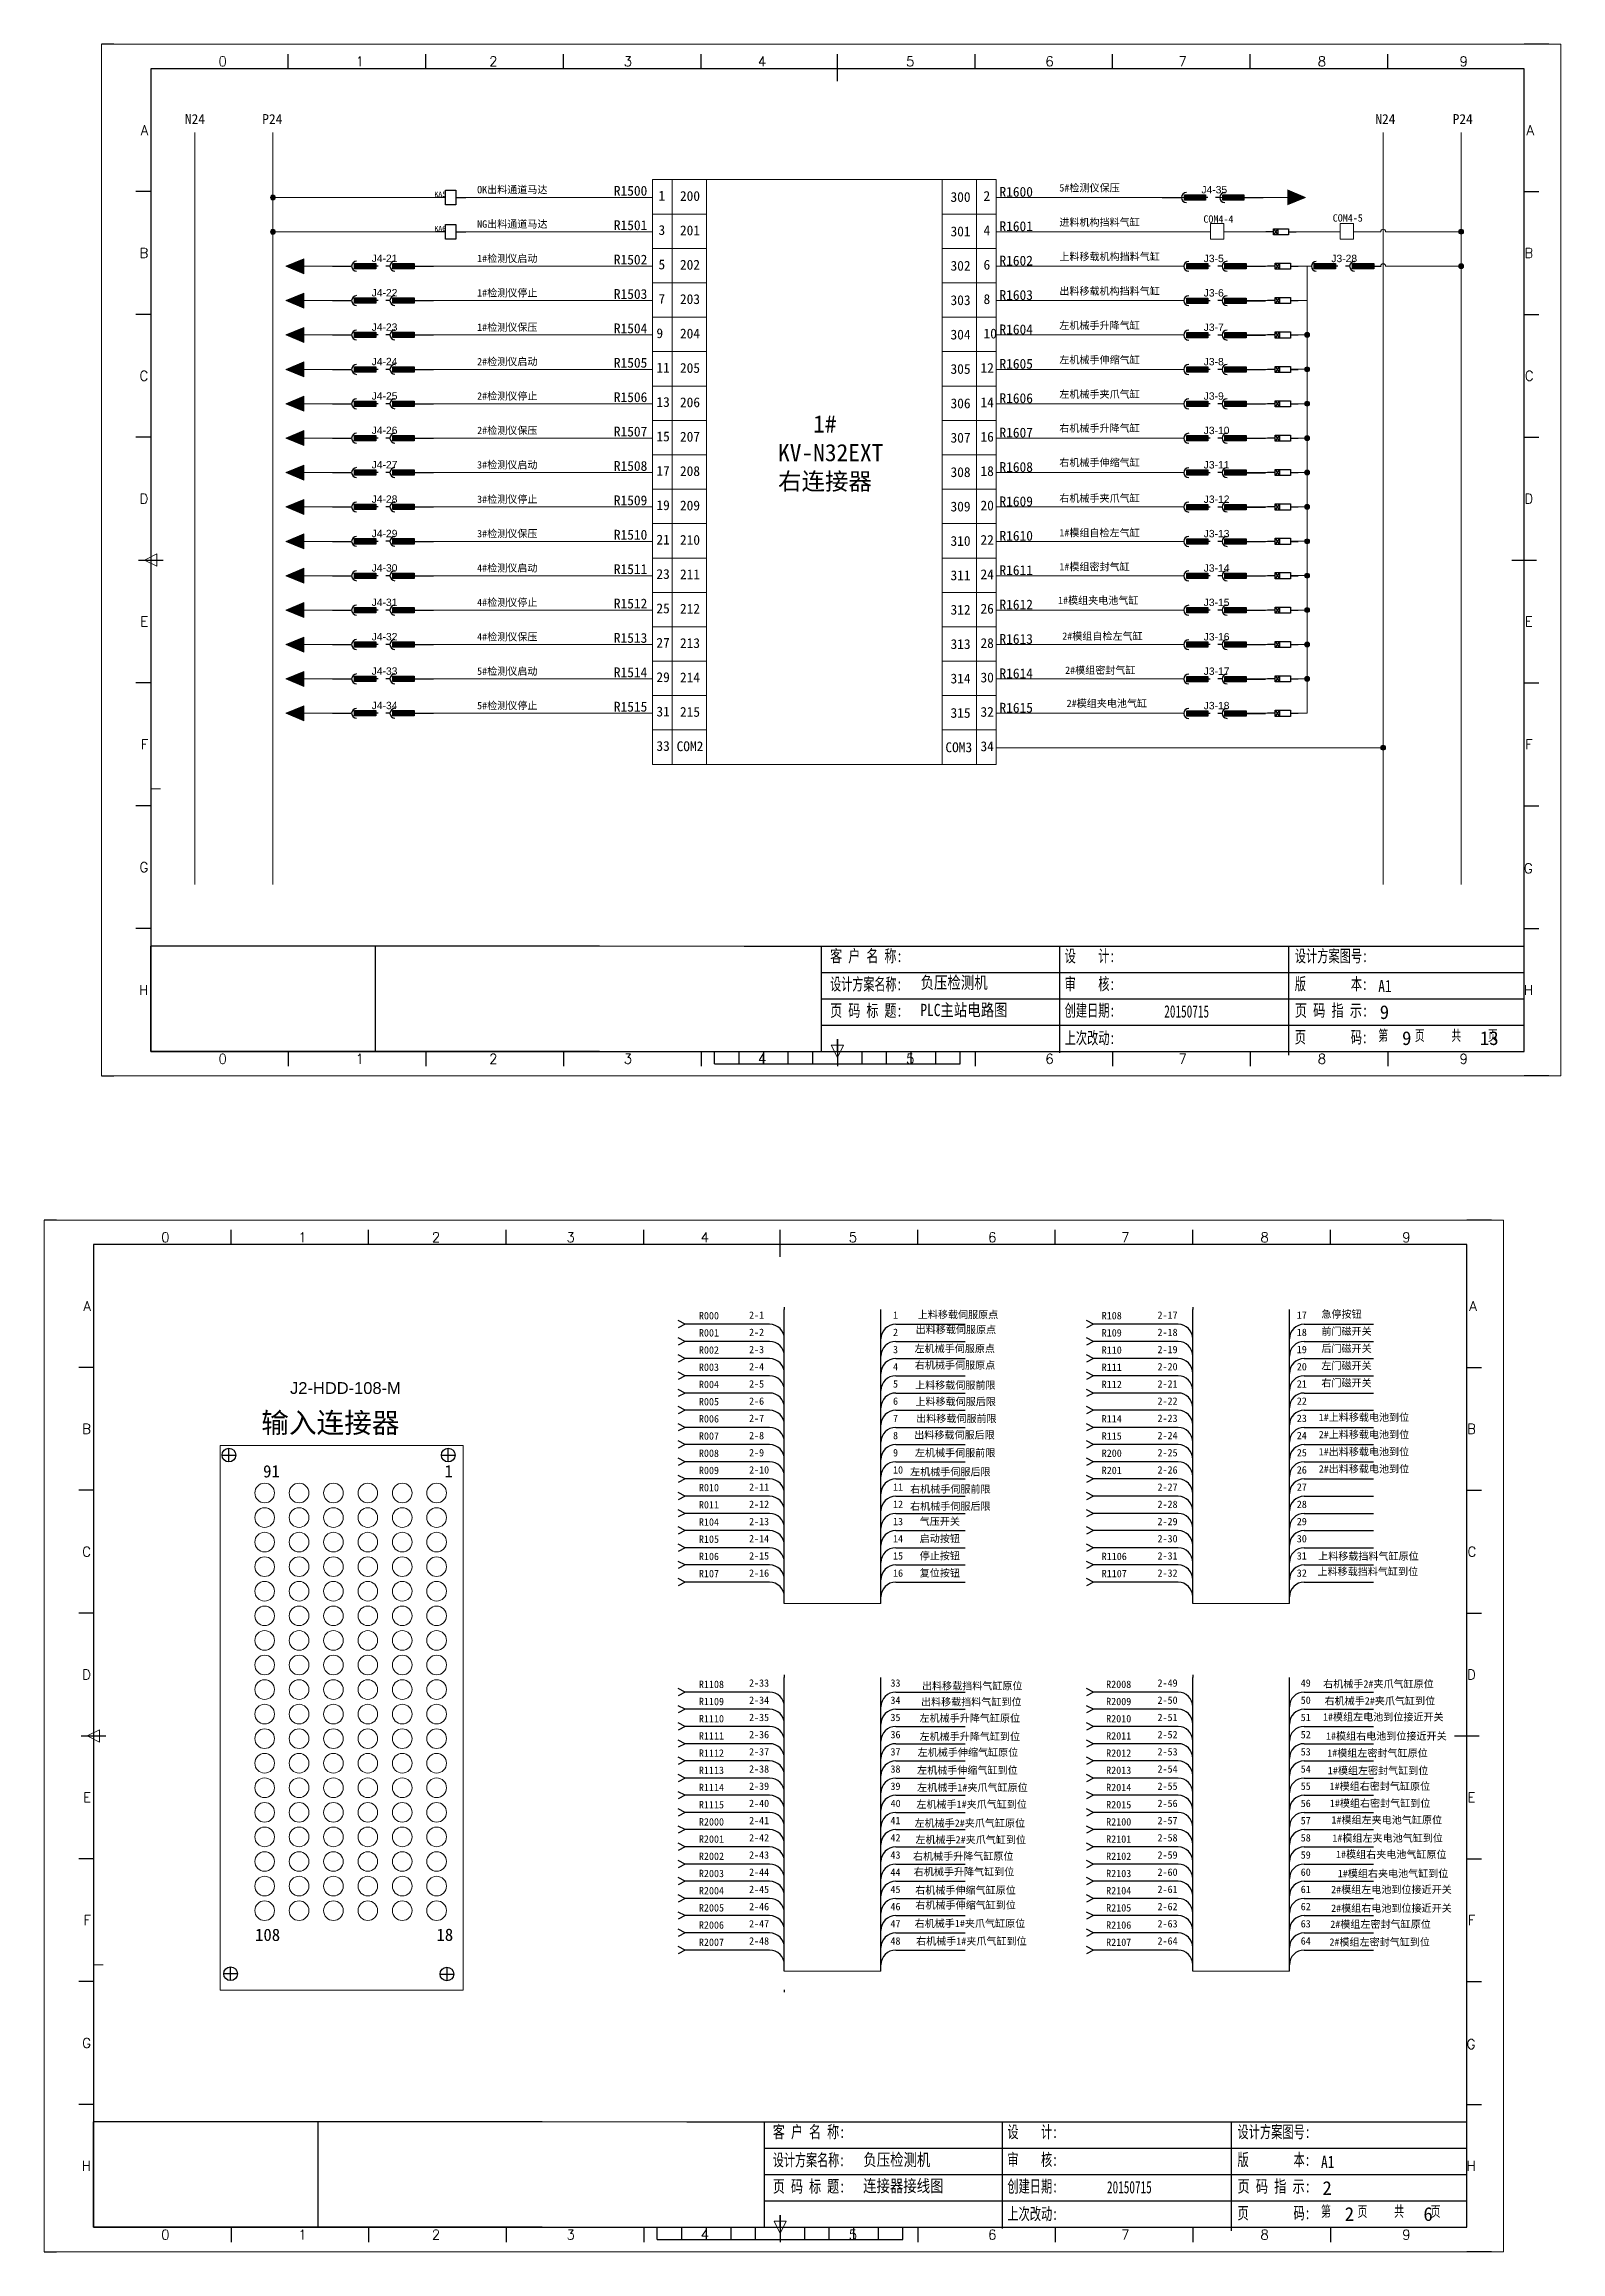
# Model space of a CAD drawing. Extents: x 2511 to 8703, y -745 to 3310.
# Drawn here: x 3488 to 3796.7, y -246.7 to 202.6 of the extents above; entities that cross this region are included whole.
import ezdxf
from ezdxf.enums import TextEntityAlignment as Align

# ---------------------------------------------------------------- set-up
doc = ezdxf.new("R2010")
doc.units = 0
doc.header["$MEASUREMENT"] = 0
for name, color, linetype in [('AE_BOR', 1, 'Continuous'), ('MISC', 2, 'Continuous'), ('RED_1.5mm^2', 1, 'Continuous'), ('RED_14_THHN', 20, 'Continuous')]:
    doc.layers.add(name, color=color, linetype=linetype)
doc.layers.add('圖層1', color=7, linetype='Continuous', lineweight=60)
doc.styles.add('Standard0.67', font='', dxfattribs={"width": 0.67})
doc.styles.add('Standard_0.8', font='', dxfattribs={"width": 0.8})
doc.styles.add('WD', font='romans.shx', dxfattribs={"bigfont": 'gbcbig.shx'})
doc.styles.add('样式 0', font='')
doc.styles.add('样式 8', font='arial.ttf')
doc.styles.get('Standard0.67').set_extended_font_data('FangSong_GB2312')
doc.styles.get('Standard_0.8').set_extended_font_data('FangSong_GB2312')
doc.styles.get('样式 0').set_extended_font_data('KaiTi_GB2312')

msp = doc.modelspace()

# ---------------------------------------------------------------- texts
at = {"lineweight": 0, "attachment_point": 1}
for s, insert, char_height, width in [('{\\fSimSun|b0|i0|c134|p2;N24}', (3516.69, 188.35), 2, 14.6941), ('{\\fSimSun|b0|i0|c134|p2;P24}', (3532.43, 188.35), 2, 14.6941), ('{\\fSimSun|b0|i0|c134|p2;N24}', (3758.95, 188.35), 2, 14.6941), ('{\\fSimSun|b0|i0|c134|p2;P24}', (3774.69, 188.35), 2, 14.6941), ('{\\fSimSun|b0|i0|c134|p2;KA5}', (3567.48, 172.56), 1, 1.3507), ('{\\fSimSun|b0|i0|c134|p2;OK出料通道马达}', (3576.15, 173.72), 1.5, 24.2309), ('{\\fSimSun|b0|i0|c134|p2;R1500}', (3603.98, 173.74), 2, 2.4162), ('{\\fSimSun|b0|i0|c134|p2;1}', (3613.06, 172.75), 2, 2.4162), ('{\\fSimSun|b0|i0|c134|p2;200}', (3617.43, 172.69), 2, 2.4162), ('{\\fSimSun|b0|i0|c134|p2;300}', (3672.49, 172.48), 2, 2.4162), ('{\\fSimSun|b0|i0|c134|p2;2}', (3679.21, 172.69), 2, 2.4162), ('{\\fSimSun|b0|i0|c134|p2;R1600}', (3682.46, 173.53), 2, 2.4162), ('{\\fSimSun|b0|i0|c134|p2;5#检测仪保压}', (3694.64, 174.09), 1.5, 24.2309), ('{\\fSimSun|b0|i0|c134|p2;NG出料通道马达}', (3576.15, 166.72), 1.5, 24.2309), ('{\\fSimSun|b0|i0|c134|p2;R1501}', (3603.98, 166.74), 2, 2.4162), ('{\\fSimSun|b0|i0|c134|p2;R1601}', (3682.46, 166.53), 2, 2.4162), ('{\\fSimSun|b0|i0|c134|p2;进料机构挡料气缸}', (3694.64, 167.09), 1.5, 24.2309), ('{\\fSimSun|b1|i0|c0|p2;\\C1;COM\\fSimSun|b1|i0|c134|p2;4\\fSimSun|b1|i0|c0|p2;-\\fSimSun|b1|i0|c134|p2;4}', (3723.95, 167.74), 1.5, 1.2627), ('{\\fSimSun|b1|i0|c0|p2;\\C1;COM\\fSimSun|b1|i0|c134|p2;4\\fSimSun|b1|i0|c0|p2;-\\fSimSun|b1|i0|c134|p2;5}', (3750.27, 167.96), 1.5, 1.2627), ('{\\fSimSun|b0|i0|c134|p2;KA6}', (3567.48, 165.56), 1, 1.3507), ('{\\fSimSun|b0|i0|c134|p2;3}', (3613.06, 165.75), 2, 2.4162), ('{\\fSimSun|b0|i0|c134|p2;201}', (3617.43, 165.69), 2, 2.4162), ('{\\fSimSun|b0|i0|c134|p2;301}', (3672.49, 165.48), 2, 2.4162), ('{\\fSimSun|b0|i0|c134|p2;4}', (3679.21, 165.69), 2, 2.4162), ('{\\fSimSun|b0|i0|c134|p2;1#检测仪启动}', (3576.15, 159.72), 1.5, 24.2309), ('{\\fSimSun|b0|i0|c134|p2;R1502}', (3603.98, 159.74), 2, 2.4162), ('{\\fSimSun|b0|i0|c134|p2;5}', (3613.06, 158.75), 2, 2.4162), ('{\\fSimSun|b0|i0|c134|p2;202}', (3617.43, 158.69), 2, 2.4162), ('{\\fSimSun|b0|i0|c134|p2;302}', (3672.49, 158.48), 2, 2.4162), ('{\\fSimSun|b0|i0|c134|p2;6}', (3679.21, 158.69), 2, 2.4162), ('{\\fSimSun|b0|i0|c134|p2;R1602}', (3682.46, 159.53), 2, 2.4162), ('{\\fSimSun|b0|i0|c134|p2;上料移载机构挡料气缸}', (3694.64, 160.09), 1.5, 24.2309), ('{\\fSimSun|b0|i0|c134|p2;1#检测仪停止}', (3576.15, 152.72), 1.5, 24.2309), ('{\\fSimSun|b0|i0|c134|p2;出料移载机构挡料气缸}', (3694.64, 153.09), 1.5, 24.2309), ('{\\fSimSun|b0|i0|c134|p2;R1503}', (3603.98, 152.74), 2, 2.4162), ('{\\fSimSun|b0|i0|c134|p2;7}', (3613.06, 151.75), 2, 2.4162), ('{\\fSimSun|b0|i0|c134|p2;203}', (3617.43, 151.69), 2, 2.4162), ('{\\fSimSun|b0|i0|c134|p2;303}', (3672.49, 151.48), 2, 2.4162), ('{\\fSimSun|b0|i0|c134|p2;8}', (3679.21, 151.69), 2, 2.4162), ('{\\fSimSun|b0|i0|c134|p2;R1603}', (3682.46, 152.53), 2, 2.4162), ('{\\fSimSun|b0|i0|c134|p2;1#检测仪保压}', (3576.15, 145.72), 1.5, 24.2309), ('{\\fSimSun|b0|i0|c134|p2;R1504}', (3603.98, 145.74), 2, 2.4162), ('{\\fSimSun|b0|i0|c134|p2;9}', (3612.64, 144.75), 2, 2.4162), ('{\\fSimSun|b0|i0|c134|p2;204}', (3617.43, 144.69), 2, 2.4162), ('{\\fSimSun|b0|i0|c134|p2;304}', (3672.49, 144.48), 2, 2.4162), ('{\\fSimSun|b0|i0|c134|p2;10}', (3679.21, 144.69), 2, 2.4162), ('{\\fSimSun|b0|i0|c134|p2;R1604}', (3682.46, 145.53), 2, 2.4162), ('{\\fSimSun|b0|i0|c134|p2;左机械手升降气缸}', (3694.64, 146.09), 1.5, 24.2309), ('{\\fSimSun|b0|i0|c134|p2;左机械手伸缩气缸}', (3694.64, 139.09), 1.5, 24.2309), ('{\\fSimSun|b0|i0|c134|p2;2#检测仪启动}', (3576.15, 138.72), 1.5, 24.2309), ('{\\fSimSun|b0|i0|c134|p2;R1505}', (3603.98, 138.74), 2, 2.4162), ('{\\fSimSun|b0|i0|c134|p2;11}', (3612.64, 137.75), 2, 2.4162), ('{\\fSimSun|b0|i0|c134|p2;205}', (3617.43, 137.69), 2, 2.4162), ('{\\fSimSun|b0|i0|c134|p2;305}', (3672.49, 137.48), 2, 2.4162), ('{\\fSimSun|b0|i0|c134|p2;12}', (3678.59, 137.69), 2, 2.4162), ('{\\fSimSun|b0|i0|c134|p2;R1605}', (3682.46, 138.53), 2, 2.4162), ('{\\fSimSun|b0|i0|c134|p2;2#检测仪停止}', (3576.15, 131.72), 1.5, 24.2309), ('{\\fSimSun|b0|i0|c134|p2;R1506}', (3603.98, 131.74), 2, 2.4162), ('{\\fSimSun|b0|i0|c134|p2;13}', (3612.64, 130.75), 2, 2.4162), ('{\\fSimSun|b0|i0|c134|p2;206}', (3617.43, 130.69), 2, 2.4162), ('{\\fSimSun|b0|i0|c134|p2;306}', (3672.49, 130.48), 2, 2.4162), ('{\\fSimSun|b0|i0|c134|p2;14}', (3678.59, 130.69), 2, 2.4162), ('{\\fSimSun|b0|i0|c134|p2;R1606}', (3682.46, 131.53), 2, 2.4162), ('{\\fSimSun|b0|i0|c134|p2;左机械手夹爪气缸}', (3694.64, 132.09), 1.5, 24.2309), ('{\\fSimSun|b0|i0|c134|p2;   1# KV-N32EXT\\P右连接器}', (3637.39, 127.04), 3.5, 23.3297), ('{\\fSimSun|b0|i0|c134|p2;2#检测仪保压}', (3576.15, 124.72), 1.5, 24.2309), ('{\\fSimSun|b0|i0|c134|p2;R1507}', (3603.98, 124.74), 2, 2.4162), ('{\\fSimSun|b0|i0|c134|p2;15}', (3612.64, 123.75), 2, 2.4162), ('{\\fSimSun|b0|i0|c134|p2;207}', (3617.43, 123.69), 2, 2.4162), ('{\\fSimSun|b0|i0|c134|p2;307}', (3672.49, 123.48), 2, 2.4162), ('{\\fSimSun|b0|i0|c134|p2;16}', (3678.59, 123.69), 2, 2.4162), ('{\\fSimSun|b0|i0|c134|p2;R1607}', (3682.46, 124.53), 2, 2.4162), ('{\\fSimSun|b0|i0|c134|p2;右机械手升降气缸}', (3694.64, 125.18), 1.5, 24.2309), ('{\\fSimSun|b0|i0|c134|p2;3#检测仪启动}', (3576.15, 117.72), 1.5, 24.2309), ('{\\fSimSun|b0|i0|c134|p2;R1508}', (3603.98, 117.74), 2, 2.4162), ('{\\fSimSun|b0|i0|c134|p2;R1608}', (3682.46, 117.53), 2, 2.4162), ('{\\fSimSun|b0|i0|c134|p2;右机械手伸缩气缸}', (3694.64, 118.18), 1.5, 24.2309), ('{\\fSimSun|b0|i0|c134|p2;17}', (3612.64, 116.75), 2, 2.4162), ('{\\fSimSun|b0|i0|c134|p2;208}', (3617.43, 116.69), 2, 2.4162), ('{\\fSimSun|b0|i0|c134|p2;308}', (3672.49, 116.48), 2, 2.4162), ('{\\fSimSun|b0|i0|c134|p2;18}', (3678.59, 116.69), 2, 2.4162), ('{\\fSimSun|b0|i0|c134|p2;3#检测仪停止}', (3576.15, 110.72), 1.5, 24.2309), ('{\\fSimSun|b0|i0|c134|p2;R1509}', (3603.98, 110.74), 2, 2.4162), ('{\\fSimSun|b0|i0|c134|p2;19}', (3612.64, 109.75), 2, 2.4162), ('{\\fSimSun|b0|i0|c134|p2;209}', (3617.43, 109.69), 2, 2.4162), ('{\\fSimSun|b0|i0|c134|p2;309}', (3672.49, 109.48), 2, 2.4162), ('{\\fSimSun|b0|i0|c134|p2;20}', (3678.59, 109.69), 2, 2.4162), ('{\\fSimSun|b0|i0|c134|p2;R1609}', (3682.46, 110.53), 2, 2.4162), ('{\\fSimSun|b0|i0|c134|p2;右机械手夹爪气缸}', (3694.64, 110.92), 1.5, 24.2309), ('{\\fSimSun|b0|i0|c134|p2;3#检测仪保压}', (3576.15, 103.72), 1.5, 24.2309), ('{\\fSimSun|b0|i0|c134|p2;R1510}', (3603.98, 103.74), 2, 2.4162), ('{\\fSimSun|b0|i0|c134|p2;R1610}', (3682.46, 103.53), 2, 2.4162), ('{\\fSimSun|b0|i0|c134|p2;1#模组自检左气缸}', (3694.64, 103.88), 1.5, 24.2309), ('{\\fSimSun|b0|i0|c134|p2;21}', (3612.64, 102.75), 2, 2.4162), ('{\\fSimSun|b0|i0|c134|p2;210}', (3617.43, 102.69), 2, 2.4162), ('{\\fSimSun|b0|i0|c134|p2;310}', (3672.49, 102.48), 2, 2.4162), ('{\\fSimSun|b0|i0|c134|p2;22}', (3678.59, 102.69), 2, 2.4162), ('{\\fSimSun|b0|i0|c134|p2;4#检测仪启动}', (3576.15, 96.72), 1.5, 24.2309), ('{\\fSimSun|b0|i0|c134|p2;R1511}', (3603.98, 96.74), 2, 2.4162), ('{\\fSimSun|b0|i0|c134|p2;23}', (3612.64, 95.75), 2, 2.4162), ('{\\fSimSun|b0|i0|c134|p2;211}', (3617.43, 95.69), 2, 2.4162), ('{\\fSimSun|b0|i0|c134|p2;311}', (3672.49, 95.48), 2, 2.4162), ('{\\fSimSun|b0|i0|c134|p2;24}', (3678.59, 95.69), 2, 2.4162), ('{\\fSimSun|b0|i0|c134|p2;R1611}', (3682.46, 96.53), 2, 2.4162), ('{\\fSimSun|b0|i0|c134|p2;1#模组密封气缸}', (3694.64, 96.97), 1.5, 24.2309), ('{\\fSimSun|b0|i0|c134|p2;4#检测仪停止}', (3576.15, 89.72), 1.5, 24.2309), ('{\\fSimSun|b0|i0|c134|p2;1#模组夹电池气缸}', (3694.37, 90.12), 1.5, 24.2309), ('{\\fSimSun|b0|i0|c134|p2;R1512}', (3603.98, 89.74), 2, 2.4162), ('{\\fSimSun|b0|i0|c134|p2;25}', (3612.64, 88.75), 2, 2.4162), ('{\\fSimSun|b0|i0|c134|p2;212}', (3617.43, 88.69), 2, 2.4162), ('{\\fSimSun|b0|i0|c134|p2;312}', (3672.49, 88.48), 2, 2.4162), ('{\\fSimSun|b0|i0|c134|p2;26}', (3678.59, 88.69), 2, 2.4162), ('{\\fSimSun|b0|i0|c134|p2;R1612}', (3682.46, 89.53), 2, 2.4162), ('{\\fSimSun|b0|i0|c134|p2;4#检测仪保压}', (3576.15, 82.72), 1.5, 24.2309), ('{\\fSimSun|b0|i0|c134|p2;R1513}', (3603.98, 82.74), 2, 2.4162), ('{\\fSimSun|b0|i0|c134|p2;27}', (3612.64, 81.75), 2, 2.4162), ('{\\fSimSun|b0|i0|c134|p2;213}', (3617.43, 81.69), 2, 2.4162), ('{\\fSimSun|b0|i0|c134|p2;313}', (3672.49, 81.48), 2, 2.4162), ('{\\fSimSun|b0|i0|c134|p2;28}', (3678.59, 81.69), 2, 2.4162), ('{\\fSimSun|b0|i0|c134|p2;R1613}', (3682.46, 82.53), 2, 2.4162), ('{\\fSimSun|b0|i0|c134|p2;2#模组自检左气缸}', (3695.23, 82.85), 1.5, 24.2309), ('{\\fSimSun|b0|i0|c134|p2;5#检测仪启动}', (3576.15, 75.72), 1.5, 24.2309), ('{\\fSimSun|b0|i0|c134|p2;R1514}', (3603.98, 75.74), 2, 2.4162), ('{\\fSimSun|b0|i0|c134|p2;29}', (3612.64, 74.75), 2, 2.4162), ('{\\fSimSun|b0|i0|c134|p2;214}', (3617.43, 74.69), 2, 2.4162), ('{\\fSimSun|b0|i0|c134|p2;314}', (3672.49, 74.48), 2, 2.4162), ('{\\fSimSun|b0|i0|c134|p2;30}', (3678.59, 74.69), 2, 2.4162), ('{\\fSimSun|b0|i0|c134|p2;R1614}', (3682.46, 75.53), 2, 2.4162), ('{\\fSimSun|b0|i0|c134|p2;2#模组密封气缸}', (3695.81, 75.92), 1.5, 24.2309), ('{\\fSimSun|b0|i0|c134|p2;5#检测仪停止}', (3576.15, 68.72), 1.5, 24.2309), ('{\\fSimSun|b0|i0|c134|p2;R1515}', (3603.98, 68.74), 2, 2.4162), ('{\\fSimSun|b0|i0|c134|p2;31}', (3612.64, 67.75), 2, 2.4162), ('{\\fSimSun|b0|i0|c134|p2;215}', (3617.43, 67.69), 2, 2.4162), ('{\\fSimSun|b0|i0|c134|p2;315}', (3672.49, 67.48), 2, 2.4162), ('{\\fSimSun|b0|i0|c134|p2;32}', (3678.59, 67.69), 2, 2.4162), ('{\\fSimSun|b0|i0|c134|p2;R1615}', (3682.46, 68.53), 2, 2.4162), ('{\\fSimSun|b0|i0|c134|p2;2#模组夹电池气缸}', (3696.13, 69.17), 1.5, 24.2309), ('{\\fSimSun|b0|i0|c134|p2;33}', (3612.64, 60.75), 2, 2.4162), ('{\\fSimSun|b0|i0|c134|p2;COM2}', (3616.75, 60.69), 2, 2.4162), ('{\\fSimSun|b0|i0|c134|p2;COM3}', (3671.45, 60.48), 2, 2.4162), ('{\\fSimSun|b0|i0|c134|p2;34}', (3678.59, 60.69), 2, 2.4162), ('{\\fSimSun|b0|i0|c134|p2;出料移载伺服原点}', (3665.41, -58.29), 1.5, 24.2309), ('{\\fSimSun|b0|i0|c134|p2;上料移载伺服原点}', (3665.83, -55.24), 1.5, 24.2309), ('{\\fSimSun|b0|i0|c134|p2;急停按钮}', (3747.97, -55.13), 1.5, 24.2309), ('{\\fSimSun|b0|i0|c134|p2;前门磁开关}', (3747.97, -58.63), 1.5, 24.2309), ('{\\fSimSun|b0|i0|c134|p2;左机械手伺服原点}', (3665.17, -62.16), 1.5, 24.2309), ('{\\fSimSun|b0|i0|c134|p2;后门磁开关}', (3747.97, -62.13), 1.5, 24.2309), ('{\\fSimSun|b0|i0|c134|p2;右机械手伺服原点}', (3665.22, -65.51), 1.5, 24.2309), ('{\\fSimSun|b0|i0|c134|p2;左门磁开关}', (3747.97, -65.63), 1.5, 24.2309), ('{\\fSimSun|b0|i0|c134|p2;上料移载伺服前限}', (3665.28, -69.59), 1.5, 24.2309), ('{\\fSimSun|b0|i0|c134|p2;右门磁开关}', (3747.97, -69.13), 1.5, 24.2309), ('{\\fSimSun|b0|i0|c134|p2;上料移载伺服后限}', (3665.35, -72.94), 1.5, 24.2309), ('{\\fSimSun|b0|i0|c134|p2;出料移载伺服前限}', (3665.5, -76.39), 1.5, 24.2309), ('{\\fSimSun|b0|i0|c134|p2;1#上料移载电池到位}', (3747.42, -76.14), 1.5, 24.2309), ('{\\fSimSun|b0|i0|c134|p2;出料移载伺服后限}', (3665.11, -79.73), 1.5, 24.2309), ('{\\fSimSun|b0|i0|c134|p2;2#上料移载电池到位}', (3747.42, -79.64), 1.5, 24.2309), ('{\\fSimSun|b0|i0|c134|p2;左机械手伺服前限}', (3665.26, -83.36), 1.5, 24.2309), ('{\\fSimSun|b0|i0|c134|p2;1#出料移载电池到位}', (3747.42, -83.14), 1.5, 24.2309), ('{\\fSimSun|b1|i0|c134|p2;91}', (3532.6, -86.62), 2.5, 4.3364), ('{\\fSimSun|b1|i0|c134|p2;1}', (3569.52, -86.6), 2.5, 4.3364), ('{\\fSimSun|b0|i0|c134|p2;左机械手伺服后限}', (3664.27, -87.24), 1.5, 24.2309), ('{\\fSimSun|b0|i0|c134|p2;2#出料移载电池到位}', (3747.42, -86.64), 1.5, 24.2309), ('{\\fSimSun|b0|i0|c134|p2;右机械手伺服前限}', (3664.27, -90.74), 1.5, 24.2309), ('{\\fSimSun|b0|i0|c134|p2;右机械手伺服后限}', (3664.27, -94.24), 1.5, 24.2309), ('{\\fSimSun|b0|i0|c134|p2;气压开关}', (3666.22, -97.32), 1.5, 24.2309), ('{\\fSimSun|b0|i0|c134|p2;启动按钮}', (3666.22, -100.82), 1.5, 24.2309), ('{\\fSimSun|b0|i0|c134|p2;停止按钮}', (3666.22, -104.32), 1.5, 24.2309), ('{\\fSimSun|b0|i0|c134|p2;复位按钮}', (3666.22, -107.82), 1.5, 24.2309), ('{\\fSimSun|b0|i0|c134|p2;上料移载挡料气缸到位}', (3747.19, -107.52), 1.5, 24.2309), ('{\\fSimSun|b0|i0|c134|p2;上料移载挡料气缸原位}', (3747.31, -104.39), 1.5, 24.2309), ('{\\fSimSun|b0|i0|c134|p2;右机械手2#夹爪气缸原位}', (3748.33, -130.4), 1.5, 24.2309), ('{\\fSimSun|b0|i0|c134|p2;出料移载挡料气缸到位}', (3666.49, -134.05), 1.5, 24.2309), ('{\\fSimSun|b0|i0|c134|p2;出料移载挡料气缸原位}', (3666.69, -130.79), 1.5, 24.2309), ('{\\fSimSun|b0|i0|c134|p2;右机械手2#夹爪气缸到位}', (3748.61, -133.85), 1.5, 24.2309), ('{\\fSimSun|b0|i0|c134|p2;左机械手升降气缸原位}', (3666.18, -137.36), 1.5, 24.2309), ('{\\fSimSun|b0|i0|c134|p2;1#模组左电池到位接近开关}', (3748.29, -137.12), 1.5, 29.1416), ('{\\fSimSun|b0|i0|c134|p2;左机械手升降气缸到位}', (3666.18, -141.1), 1.5, 24.2309), ('{\\fSimSun|b0|i0|c134|p2;1#模组右电池到位接近开关}', (3748.91, -141.01), 1.5, 28.5503), ('{\\fSimSun|b0|i0|c134|p2;左机械手伸缩气缸到位}', (3665.7, -147.96), 1.5, 24.2309), ('{\\fSimSun|b0|i0|c134|p2;左机械手伸缩气缸原位}', (3665.81, -144.33), 1.5, 24.2309), ('{\\fSimSun|b0|i0|c134|p2;1#模组左密封气缸原位}', (3749.15, -144.46), 1.5, 24.2309), ('{\\fSimSun|b0|i0|c134|p2;1#模组左密封气缸到位}', (3749.28, -148.03), 1.5, 24.2309), ('{\\fSimSun|b0|i0|c134|p2;左机械手1#夹爪气缸原位}', (3665.7, -151.48), 1.5, 24.2309), ('{\\fSimSun|b0|i0|c134|p2;1#模组右密封气缸原位}', (3749.64, -151.23), 1.5, 24.2309), ('{\\fSimSun|b0|i0|c134|p2;左机械手1#夹爪气缸到位}', (3665.54, -154.9), 1.5, 24.2309), ('{\\fSimSun|b0|i0|c134|p2;1#模组右密封气缸到位}', (3749.69, -154.69), 1.5, 24.2309), ('{\\fSimSun|b0|i0|c134|p2;左机械手2#夹爪气缸原位}', (3665.16, -158.73), 1.5, 24.2309), ('{\\fSimSun|b0|i0|c134|p2;1#模组左夹电池气缸原位}', (3750.02, -158.07), 1.5, 24.2309), ('{\\fSimSun|b0|i0|c134|p2;1#模组左夹电池气缸到位}', (3750.2, -161.77), 1.5, 24.2309), ('{\\fSimSun|b0|i0|c134|p2;右机械手升降气缸原位}', (3664.86, -165.47), 1.5, 24.2309), ('{\\fSimSun|b0|i0|c134|p2;左机械手2#夹爪气缸到位}', (3665.35, -162.11), 1.5, 24.2309), ('{\\fSimSun|b0|i0|c134|p2;1#模组右夹电池气缸原位}', (3750.94, -165.1), 1.5, 24.2309), ('{\\fSimSun|b0|i0|c134|p2;右机械手升降气缸到位}', (3665.01, -168.62), 1.5, 24.2309), ('{\\fSimSun|b0|i0|c134|p2;1#模组右夹电池气缸到位}', (3751.3, -168.98), 1.5, 24.2309), ('{\\fSimSun|b0|i0|c134|p2;右机械手伸缩气缸原位}', (3665.31, -172.37), 1.5, 24.2309), ('{\\fSimSun|b0|i0|c134|p2;右机械手伸缩气缸到位}', (3665.34, -175.41), 1.5, 24.2309), ('{\\fSimSun|b0|i0|c134|p2;2#模组左电池到位接近开关}', (3749.95, -172.24), 1.5, 29.4771), ('{\\fSimSun|b0|i0|c134|p2;右机械手1#夹爪气缸原位}', (3665.19, -179.15), 1.5, 24.2309), ('{\\fSimSun|b0|i0|c134|p2;2#模组左密封气缸原位}', (3749.78, -179.31), 1.5, 24.2309), ('{\\fSimSun|b0|i0|c134|p2;2#模组右电池到位接近开关}', (3749.95, -176.04), 1.5, 30.3824), ('{\\fSimSun|b1|i0|c134|p2;108}', (3530.96, -180.96), 2.5, 4.3364), ('{\\fSimSun|b1|i0|c134|p2;18}', (3567.88, -180.94), 2.5, 4.3364), ('{\\fSimSun|b0|i0|c134|p2;右机械手1#夹爪气缸到位}', (3665.48, -182.75), 1.5, 24.2309), ('{\\fSimSun|b0|i0|c134|p2;2#模组左密封气缸到位}', (3749.6, -182.93), 1.5, 24.2309)]:
    msp.add_mtext(s, dxfattribs=dict(at, insert=insert, char_height=char_height, width=width))
at = {"color": 2, "char_height": 1.5, "attachment_point": 1, "style": '样式 8'}
for s, insert in [('J4-35', (3723.55, 173.71)), ('J4-21', (3554.69, 159.74)), ('J3-5', (3724.02, 159.72)), ('J3-28', (3749.99, 159.72)), ('J4-22', (3554.69, 152.74)), ('J3-6', (3724.02, 152.72)), ('J4-23', (3554.69, 145.74)), ('J3-7', (3724.02, 145.72)), ('J4-24', (3554.69, 138.74)), ('J3-8', (3724.02, 138.72)), ('J4-25', (3554.69, 131.74)), ('J3-9', (3724.02, 131.72)), ('J4-26', (3554.69, 124.74)), ('J3-10', (3724.02, 124.72)), ('J4-27', (3554.69, 117.74)), ('J3-11', (3724.02, 117.72)), ('J4-28', (3554.69, 110.74)), ('J3-12', (3724.02, 110.72)), ('J4-29', (3554.69, 103.74)), ('J3-13', (3724.02, 103.72)), ('J4-30', (3554.69, 96.74)), ('J3-14', (3724.02, 96.72)), ('J4-31', (3554.69, 89.74)), ('J3-15', (3724.02, 89.72)), ('J4-32', (3554.69, 82.74)), ('J3-16', (3724.02, 82.72)), ('J4-33', (3554.69, 75.74)), ('J3-17', (3724.02, 75.72)), ('J4-34', (3554.69, 68.74)), ('J3-18', (3724.02, 68.72))]:
    msp.add_mtext_dynamic_manual_height_columns(s, width=11.5248, gutter_width=12.5, heights=[0], dxfattribs=dict(at, insert=insert))
at = {"color": 0, "ltscale": 2, "char_height": 2.5, "attachment_point": 1}
for s, insert, width, style in [('{\\fSimSun|b0|i0|c134|p2;\\W0.72;客 户 名 称:}', (3648, 18.26), 16.2477, 'Standard0.67'), ('{\\fSimSun|b0|i0|c134|p2;设    计:}', (3695.71, 18.26), 12.0312, 'Standard0.67'), ('{\\fSimSun|b0|i0|c134|p2;设计方案图号:}', (3742.55, 18.26), 15.1644, 'Standard0.67'), ('{\\fSimSun|b0|i0|c134|p2;\\W0.66;设计方案名称:}', (3648, 12.53), 15.1234, 'Standard0.67'), ('{\\fSimSun|b0|i0|c134|p2;负压检测机}', (3666.41, 12.86), 33.9078, 'Standard_0.8'), ('{\\fSimSun|b0|i0|c134|p2;审    核:}', (3695.71, 12.59), 12.0312, 'Standard0.67'), ('{\\fSimSun|b0|i0|c134|p2;版        本:}', (3742.55, 12.59), 16.8498, 'Standard0.67'), ('{\\fSimSun|b0|i0|c134|p2;A1}', (3759.54, 12.15), 33.9078, 'Standard_0.8'), ('{\\fSimSun|b0|i0|c134|p2;\\W0.72;页 码 标 题:}', (3648, 7.16), 15.1234, 'Standard0.67'), ('{\\fSimSun|b0|i0|c134|p2;创建日期:}', (3695.71, 7.18), 12.0312, 'Standard0.67'), ('{\\fSimSun|b0|i0|c134|p2;20150715}', (3715.99, 6.98), 12.0312, 'Standard0.67'), ('{\\fSimSun|b0|i0|c134|p2;\\W0.73;页 码 指 示:}', (3742.55, 7.18), 16.1995, 'Standard0.67'), ('{\\fSimSun|b0|i0|c134|p2;上次改动:}', (3695.71, 1.59), 12.0312, 'Standard0.67'), ('{\\fSimSun|b0|i0|c134|p2;页        码:}', (3742.55, 1.74), 15.7258, 'Standard0.67'), ('{\\Fromans,gbcbig|c134;第}    {\\Fromans,gbcbig|c134;页}    {\\Fromans,gbcbig|c134;共}    {\\Fromans,gbcbig|c134;页}', (3759.54, 1.99), 33.9078, 'Standard_0.8'), ('{\\fSimSun|b0|i0|c134|p2;\\W0.72;客 户 名 称:}', (3636.34, -221.06), 16.2477, 'Standard0.67'), ('{\\fSimSun|b0|i0|c134|p2;设    计:}', (3684.06, -221.06), 12.0312, 'Standard0.67'), ('{\\fSimSun|b0|i0|c134|p2;设计方案图号:}', (3730.89, -221.06), 15.1644, 'Standard0.67'), ('{\\fSimSun|b0|i0|c134|p2;\\W0.66;设计方案名称:}', (3636.34, -226.79), 15.1234, 'Standard0.67'), ('{\\fSimSun|b0|i0|c134|p2;负压检测机}', (3654.75, -226.73), 33.9078, 'Standard_0.8'), ('{\\fSimSun|b0|i0|c134|p2;审    核:}', (3684.06, -226.73), 12.0312, 'Standard0.67'), ('{\\fSimSun|b0|i0|c134|p2;版        本:}', (3730.89, -226.73), 16.8498, 'Standard0.67'), ('{\\fSimSun|b0|i0|c134|p2;A1}', (3747.89, -227.17), 33.9078, 'Standard_0.8'), ('{\\fSimSun|b0|i0|c134|p2;\\W0.72;页 码 标 题:}', (3636.34, -232.15), 15.1234, 'Standard0.67'), ('{\\fSimSun|b0|i0|c134|p2;创建日期:}', (3684.06, -232.14), 12.0312, 'Standard0.67'), ('{\\fSimSun|b0|i0|c134|p2;20150715}', (3704.33, -232.33), 12.0312, 'Standard0.67'), ('{\\fSimSun|b0|i0|c134|p2;\\W0.73;页 码 指 示:}', (3730.89, -232.14), 16.1995, 'Standard0.67'), ('{\\fSimSun|b0|i0|c134|p2;上次改动:}', (3684.06, -237.73), 12.0312, 'Standard0.67'), ('{\\fSimSun|b0|i0|c134|p2;页        码:}', (3730.89, -237.58), 15.7258, 'Standard0.67'), ('{\\Fromans,gbcbig|c134;第}    {\\Fromans,gbcbig|c134;页}    {\\Fromans,gbcbig|c134;共}    {\\Fromans,gbcbig|c134;页}', (3747.89, -237.33), 33.9078, 'Standard_0.8')]:
    msp.add_mtext(s, dxfattribs=dict(at, insert=insert, width=width, style=style))
at = {"color": 6, "insert": (3538.08, -69.73), "char_height": 2.4, "width": 25.5622, "attachment_point": 1, "style": '样式 8'}
msp.add_mtext('J2-HDD-108-M', dxfattribs=at)
at = {"insert": (3532.22, -80.52), "char_height": 4.5, "width": 71.9795, "attachment_point": 7}
msp.add_mtext('{\\fSimSun|b0|i0|c134|p2;\\H0.9167x;输入连接器}', dxfattribs=at)
at = {"layer": 'MISC', "color": 0, "attachment_point": 1}
for s, insert, char_height, width, style in [('PLC主站电路图', (3666.36, 7.27), 2.5, 24.1794, 'Standard_0.8'), ('9', (3759.84, 6.97), 2.8, 3.07, '样式 0'), ('9', (3764.38, 1.68), 2.8, 3.07, '样式 0'), ('13', (3780.22, 1.68), 2.8, 3.07, '样式 0'), ('{\\fSimSun|b0|i0|c134|p2;连接器接线图}', (3654.7, -232.05), 2.5, 24.1794, 'Standard_0.8'), ('2', (3748.18, -232.35), 2.8, 3.07, '样式 0'), ('2', (3752.72, -237.64), 2.8, 3.07, '样式 0'), ('6', (3768.73, -237.64), 2.8, 3.07, '样式 0')]:
    msp.add_mtext(s, dxfattribs=dict(at, insert=insert, char_height=char_height, width=width, style=style))
at = {"layer": '圖層1', "lineweight": -3, "char_height": 1.5, "width": 7.1562, "attachment_point": 1}
for s, insert in [('{\\fSimSun|b0|i0|c134|p54;R000}', (3621.29, -55.44)), ('{\\fSimSun|b0|i0|c134|p54;2-1}', (3631.49, -55.34)), ('{\\fSimSun|b0|i0|c134|p54;1}', (3660.79, -55.34)), ('{\\fSimSun|b0|i0|c134|p54;R108}', (3703.26, -55.44)), ('{\\fSimSun|b0|i0|c134|p54;2-17}', (3714.62, -55.34)), ('{\\fSimSun|b0|i0|c134|p54;17}', (3742.96, -55.34)), ('{\\fSimSun|b0|i0|c134|p54;R001}', (3621.29, -58.94)), ('{\\fSimSun|b0|i0|c134|p54;R002}', (3621.29, -62.44)), ('{\\fSimSun|b0|i0|c134|p54;2-2}', (3631.49, -58.84)), ('{\\fSimSun|b0|i0|c134|p54;2-3}', (3631.49, -62.34)), ('{\\fSimSun|b0|i0|c134|p54;3}', (3660.79, -62.34)), ('{\\fSimSun|b0|i0|c134|p54;2}', (3660.79, -58.84)), ('{\\fSimSun|b0|i0|c134|p54;R109}', (3703.26, -58.94)), ('{\\fSimSun|b0|i0|c134|p54;R110}', (3703.26, -62.44)), ('{\\fSimSun|b0|i0|c134|p54;2-18}', (3714.62, -58.84)), ('{\\fSimSun|b0|i0|c134|p54;2-19}', (3714.62, -62.34)), ('{\\fSimSun|b0|i0|c134|p54;18}', (3742.96, -58.84)), ('{\\fSimSun|b0|i0|c134|p54;19}', (3742.96, -62.34)), ('{\\fSimSun|b0|i0|c134|p54;R003}', (3621.29, -65.94)), ('{\\fSimSun|b0|i0|c134|p54;2-4}', (3631.49, -65.84)), ('{\\fSimSun|b0|i0|c134|p54;4}', (3660.79, -65.84)), ('{\\fSimSun|b0|i0|c134|p54;R111}', (3703.26, -65.94)), ('{\\fSimSun|b0|i0|c134|p54;2-20}', (3714.62, -65.84)), ('{\\fSimSun|b0|i0|c134|p54;20}', (3742.96, -65.84)), ('{\\fSimSun|b0|i0|c134|p54;R004}', (3621.29, -69.44)), ('{\\fSimSun|b0|i0|c134|p54;2-5}', (3631.49, -69.34)), ('{\\fSimSun|b0|i0|c134|p54;5}', (3660.79, -69.34)), ('{\\fSimSun|b0|i0|c134|p54;R112}', (3703.26, -69.44)), ('{\\fSimSun|b0|i0|c134|p54;2-21}', (3714.62, -69.34)), ('{\\fSimSun|b0|i0|c134|p54;21}', (3742.96, -69.34)), ('{\\fSimSun|b0|i0|c134|p54;R005}', (3621.29, -72.94)), ('{\\fSimSun|b0|i0|c134|p54;2-6}', (3631.49, -72.84)), ('{\\fSimSun|b0|i0|c134|p54;2-7}', (3631.49, -76.34)), ('{\\fSimSun|b0|i0|c134|p54;6}', (3660.79, -72.84)), ('{\\fSimSun|b0|i0|c134|p54;7}', (3660.79, -76.34)), ('{\\fSimSun|b0|i0|c134|p54;2-22}', (3714.62, -72.84)), ('{\\fSimSun|b0|i0|c134|p54;2-23}', (3714.62, -76.34)), ('{\\fSimSun|b0|i0|c134|p54;22}', (3742.96, -72.84)), ('{\\fSimSun|b0|i0|c134|p54;23}', (3742.96, -76.34)), ('{\\fSimSun|b0|i0|c134|p54;R006}', (3621.29, -76.44)), ('{\\fSimSun|b0|i0|c134|p54;R007}', (3621.29, -79.94)), ('{\\fSimSun|b0|i0|c134|p54;2-8}', (3631.49, -79.84)), ('{\\fSimSun|b0|i0|c134|p54;8}', (3660.79, -79.84)), ('{\\fSimSun|b0|i0|c134|p54;R114}', (3703.26, -76.44)), ('{\\fSimSun|b0|i0|c134|p54;R115}', (3703.26, -79.94)), ('{\\fSimSun|b0|i0|c134|p54;2-24}', (3714.62, -79.84)), ('{\\fSimSun|b0|i0|c134|p54;24}', (3742.96, -79.84)), ('{\\fSimSun|b0|i0|c134|p54;R008}', (3621.29, -83.44)), ('{\\fSimSun|b0|i0|c134|p54;2-9}', (3631.49, -83.34)), ('{\\fSimSun|b0|i0|c134|p54;9}', (3660.79, -83.34)), ('{\\fSimSun|b0|i0|c134|p54;R200}', (3703.26, -83.44)), ('{\\fSimSun|b0|i0|c134|p54;2-25}', (3714.62, -83.34)), ('{\\fSimSun|b0|i0|c134|p54;25}', (3742.96, -83.34)), ('{\\fSimSun|b0|i0|c134|p54;R009}', (3621.29, -86.94)), ('{\\fSimSun|b0|i0|c134|p54;2-10}', (3631.49, -86.84)), ('{\\fSimSun|b0|i0|c134|p54;10}', (3660.79, -86.84)), ('{\\fSimSun|b0|i0|c134|p54;R201}', (3703.26, -86.94)), ('{\\fSimSun|b0|i0|c134|p54;2-26}', (3714.62, -86.84)), ('{\\fSimSun|b0|i0|c134|p54;26}', (3742.96, -86.84)), ('{\\fSimSun|b0|i0|c134|p54;R010}', (3621.29, -90.44)), ('{\\fSimSun|b0|i0|c134|p54;R011}', (3621.29, -93.94)), ('{\\fSimSun|b0|i0|c134|p54;2-11}', (3631.49, -90.34)), ('{\\fSimSun|b0|i0|c134|p54;2-12}', (3631.49, -93.84)), ('{\\fSimSun|b0|i0|c134|p54;11}', (3660.79, -90.34)), ('{\\fSimSun|b0|i0|c134|p54;12}', (3660.79, -93.84)), ('{\\fSimSun|b0|i0|c134|p54;2-27}', (3714.62, -90.34)), ('{\\fSimSun|b0|i0|c134|p54;2-28}', (3714.62, -93.84)), ('{\\fSimSun|b0|i0|c134|p54;27}', (3742.96, -90.34)), ('{\\fSimSun|b0|i0|c134|p54;28}', (3742.96, -93.84)), ('{\\fSimSun|b0|i0|c134|p54;R104}', (3621.29, -97.44)), ('{\\fSimSun|b0|i0|c134|p54;2-13}', (3631.49, -97.34)), ('{\\fSimSun|b0|i0|c134|p54;13}', (3660.79, -97.34)), ('{\\fSimSun|b0|i0|c134|p54;2-29}', (3714.62, -97.34)), ('{\\fSimSun|b0|i0|c134|p54;29}', (3742.96, -97.34)), ('{\\fSimSun|b0|i0|c134|p54;R105}', (3621.29, -100.94)), ('{\\fSimSun|b0|i0|c134|p54;2-14}', (3631.49, -100.84)), ('{\\fSimSun|b0|i0|c134|p54;14}', (3660.79, -100.84)), ('{\\fSimSun|b0|i0|c134|p54;2-30}', (3714.62, -100.84)), ('{\\fSimSun|b0|i0|c134|p54;30}', (3742.96, -100.84)), ('{\\fSimSun|b0|i0|c134|p54;R106}', (3621.29, -104.44)), ('{\\fSimSun|b0|i0|c134|p54;2-15}', (3631.49, -104.34)), ('{\\fSimSun|b0|i0|c134|p54;15}', (3660.79, -104.34)), ('{\\fSimSun|b0|i0|c134|p54;R1106}', (3703.26, -104.44)), ('{\\fSimSun|b0|i0|c134|p54;2-31}', (3714.62, -104.34)), ('{\\fSimSun|b0|i0|c134|p54;31}', (3742.96, -104.34)), ('{\\fSimSun|b0|i0|c134|p54;R107}', (3621.29, -107.94)), ('{\\fSimSun|b0|i0|c134|p54;2-16}', (3631.49, -107.84)), ('{\\fSimSun|b0|i0|c134|p54;16}', (3660.79, -107.84)), ('{\\fSimSun|b0|i0|c134|p54;R1107}', (3703.26, -107.94)), ('{\\fSimSun|b0|i0|c134|p54;2-32}', (3714.62, -107.84)), ('{\\fSimSun|b0|i0|c134|p54;32}', (3742.96, -107.84)), ('{\\fSimSun|b0|i0|c134|p54;2-33}', (3631.49, -130.21)), ('{\\fSimSun|b0|i0|c134|p54; 33}', (3659.25, -130.21)), ('{\\fSimSun|b0|i0|c134|p54;2-49}', (3714.62, -130.21)), ('{\\fSimSun|b0|i0|c134|p54; 49}', (3742.74, -130.21)), ('{\\fSimSun|b0|i0|c134|p54;R1108}', (3621.29, -130.47)), ('{\\fSimSun|b0|i0|c134|p54;R1109}', (3621.29, -133.97)), ('{\\fSimSun|b0|i0|c134|p54;2-34}', (3631.49, -133.71)), ('{\\fSimSun|b0|i0|c134|p54; 34}', (3659.25, -133.71)), ('{\\fSimSun|b0|i0|c134|p54;R2008}', (3704.17, -130.47)), ('{\\fSimSun|b0|i0|c134|p54;R2009}', (3704.17, -133.97)), ('{\\fSimSun|b0|i0|c134|p54;2-50}', (3714.62, -133.71)), ('{\\fSimSun|b0|i0|c134|p54; 50}', (3742.74, -133.71)), ('{\\fSimSun|b0|i0|c134|p54;R1110}', (3621.29, -137.47)), ('{\\fSimSun|b0|i0|c134|p54;2-35}', (3631.49, -137.21)), ('{\\fSimSun|b0|i0|c134|p54; 35}', (3659.25, -137.21)), ('{\\fSimSun|b0|i0|c134|p54;R2010}', (3704.17, -137.47)), ('{\\fSimSun|b0|i0|c134|p54;2-51}', (3714.62, -137.21)), ('{\\fSimSun|b0|i0|c134|p54; 51}', (3742.74, -137.21)), ('{\\fSimSun|b0|i0|c134|p54;R1111}', (3621.29, -140.97)), ('{\\fSimSun|b0|i0|c134|p54;2-36}', (3631.49, -140.71)), ('{\\fSimSun|b0|i0|c134|p54; 36}', (3659.25, -140.71)), ('{\\fSimSun|b0|i0|c134|p54;R2011}', (3704.17, -140.97)), ('{\\fSimSun|b0|i0|c134|p54;2-52}', (3714.62, -140.71)), ('{\\fSimSun|b0|i0|c134|p54; 52}', (3742.74, -140.71)), ('{\\fSimSun|b0|i0|c134|p54;R1112}', (3621.29, -144.47)), ('{\\fSimSun|b0|i0|c134|p54;R1113}', (3621.29, -147.97)), ('{\\fSimSun|b0|i0|c134|p54;2-37}', (3631.49, -144.21)), ('{\\fSimSun|b0|i0|c134|p54;2-38}', (3631.49, -147.71)), ('{\\fSimSun|b0|i0|c134|p54; 37}', (3659.25, -144.21)), ('{\\fSimSun|b0|i0|c134|p54; 38}', (3659.25, -147.71)), ('{\\fSimSun|b0|i0|c134|p54;R2012}', (3704.17, -144.47)), ('{\\fSimSun|b0|i0|c134|p54;R2013}', (3704.17, -147.97)), ('{\\fSimSun|b0|i0|c134|p54;2-53}', (3714.62, -144.21)), ('{\\fSimSun|b0|i0|c134|p54;2-54}', (3714.62, -147.71)), ('{\\fSimSun|b0|i0|c134|p54; 53}', (3742.74, -144.21)), ('{\\fSimSun|b0|i0|c134|p54; 54}', (3742.74, -147.71)), ('{\\fSimSun|b0|i0|c134|p54;R1114}', (3621.29, -151.47)), ('{\\fSimSun|b0|i0|c134|p54;2-39}', (3631.49, -151.21)), ('{\\fSimSun|b0|i0|c134|p54; 39}', (3659.25, -151.21)), ('{\\fSimSun|b0|i0|c134|p54;R2014}', (3704.17, -151.47)), ('{\\fSimSun|b0|i0|c134|p54;2-55}', (3714.62, -151.21)), ('{\\fSimSun|b0|i0|c134|p54; 55}', (3742.74, -151.21)), ('{\\fSimSun|b0|i0|c134|p54;R1115}', (3621.29, -154.97)), ('{\\fSimSun|b0|i0|c134|p54;2-40}', (3631.49, -154.71)), ('{\\fSimSun|b0|i0|c134|p54;40}', (3660.3, -154.71)), ('{\\fSimSun|b0|i0|c134|p54;R2015}', (3704.17, -154.97)), ('{\\fSimSun|b0|i0|c134|p54;2-56}', (3714.62, -154.71)), ('{\\fSimSun|b0|i0|c134|p54; 56}', (3742.74, -154.71)), ('{\\fSimSun|b0|i0|c134|p54;R2000}', (3621.29, -158.47)), ('{\\fSimSun|b0|i0|c134|p54;2-41}', (3631.49, -158.21)), ('{\\fSimSun|b0|i0|c134|p54;2-42}', (3631.49, -161.71)), ('{\\fSimSun|b0|i0|c134|p54; 41}', (3659.25, -158.21)), ('{\\fSimSun|b0|i0|c134|p54; 42}', (3659.25, -161.71)), ('{\\fSimSun|b0|i0|c134|p54;R2100}', (3704.17, -158.47)), ('{\\fSimSun|b0|i0|c134|p54;2-57}', (3714.62, -158.21)), ('{\\fSimSun|b0|i0|c134|p54;2-58}', (3714.62, -161.71)), ('{\\fSimSun|b0|i0|c134|p54; 57}', (3742.74, -158.21)), ('{\\fSimSun|b0|i0|c134|p54; 58}', (3742.74, -161.71)), ('{\\fSimSun|b0|i0|c134|p54;R2001}', (3621.29, -161.97)), ('{\\fSimSun|b0|i0|c134|p54;R2002}', (3621.29, -165.47)), ('{\\fSimSun|b0|i0|c134|p54;2-43}', (3631.49, -165.21)), ('{\\fSimSun|b0|i0|c134|p54; 43}', (3659.25, -165.21)), ('{\\fSimSun|b0|i0|c134|p54;R2101}', (3704.17, -161.97)), ('{\\fSimSun|b0|i0|c134|p54;R2102}', (3704.17, -165.47)), ('{\\fSimSun|b0|i0|c134|p54;2-59}', (3714.62, -165.21)), ('{\\fSimSun|b0|i0|c134|p54; 59}', (3742.74, -165.21)), ('{\\fSimSun|b0|i0|c134|p54;R2003}', (3621.29, -168.97)), ('{\\fSimSun|b0|i0|c134|p54;2-44}', (3631.49, -168.71)), ('{\\fSimSun|b0|i0|c134|p54; 44}', (3659.25, -168.71)), ('{\\fSimSun|b0|i0|c134|p54;R2103}', (3704.17, -168.97)), ('{\\fSimSun|b0|i0|c134|p54;2-60}', (3714.62, -168.71)), ('{\\fSimSun|b0|i0|c134|p54; 60}', (3742.74, -168.71)), ('{\\fSimSun|b0|i0|c134|p54;R2004}', (3621.29, -172.47)), ('{\\fSimSun|b0|i0|c134|p54;2-45}', (3631.49, -172.21)), ('{\\fSimSun|b0|i0|c134|p54; 45}', (3659.25, -172.21)), ('{\\fSimSun|b0|i0|c134|p54;R2104}', (3704.17, -172.47)), ('{\\fSimSun|b0|i0|c134|p54;2-61}', (3714.62, -172.21)), ('{\\fSimSun|b0|i0|c134|p54; 61}', (3742.74, -172.21)), ('{\\fSimSun|b0|i0|c134|p54;R2005}', (3621.29, -175.97)), ('{\\fSimSun|b0|i0|c134|p54;R2006}', (3621.29, -179.47)), ('{\\fSimSun|b0|i0|c134|p54;2-46}', (3631.49, -175.71)), ('{\\fSimSun|b0|i0|c134|p54;2-47}', (3631.49, -179.21)), ('{\\fSimSun|b0|i0|c134|p54; 46}', (3659.25, -175.71)), ('{\\fSimSun|b0|i0|c134|p54; 47}', (3659.25, -179.21)), ('{\\fSimSun|b0|i0|c134|p54;R2105}', (3704.17, -175.97)), ('{\\fSimSun|b0|i0|c134|p54;R2106}', (3704.17, -179.47)), ('{\\fSimSun|b0|i0|c134|p54;2-62}', (3714.62, -175.71)), ('{\\fSimSun|b0|i0|c134|p54;2-63}', (3714.62, -179.21)), ('{\\fSimSun|b0|i0|c134|p54; 62}', (3742.74, -175.71)), ('{\\fSimSun|b0|i0|c134|p54; 63}', (3742.74, -179.21)), ('{\\fSimSun|b0|i0|c134|p54;R2007}', (3621.29, -182.97)), ('{\\fSimSun|b0|i0|c134|p54;2-48}', (3631.49, -182.71)), ('{\\fSimSun|b0|i0|c134|p54; 48}', (3659.25, -182.71)), ('{\\fSimSun|b0|i0|c134|p54;R2107}', (3704.17, -182.97)), ('{\\fSimSun|b0|i0|c134|p54;2-64}', (3714.62, -182.71)), ('{\\fSimSun|b0|i0|c134|p54; 64}', (3742.74, -182.71))]:
    msp.add_mtext(s, dxfattribs=dict(at, insert=insert))

# ---------------------------------------------------------------- blocks, each defined once
blk = doc.blocks.new('gb_a2_a')
for p, q in [((584, 410), (25, 410)), ((25, 410), (25, 10)), ((584, 10), (584, 410)), ((25, 10), (584, 10))]:
    blk.add_line(p, q)
at = {"lineweight": 9, "ltscale": 0.1}
blk.add_line((25, 116.86), (29, 116.86), dxfattribs=at)
at = {"layer": 'AE_BOR', "lineweight": 30}
for p, q in [((10, 420), (4.93, 420)), ((594, 420), (584, 420)), ((4.93, 0), (10, 0)), ((594, 0), (584, 0))]:
    blk.add_line(p, q, dxfattribs=at)
at = {"layer": 'AE_BOR', "color": 1, "lineweight": 15}
for p, q in [((4.93, 420), (598.93, 420)), ((4.93, 0), (4.93, 420)), ((598.93, 420), (598.93, 0)), ((22.5, 210), (27.5, 212.5)), ((27.5, 207.5), (22.5, 210)), ((27.5, 212.5), (27.5, 207.5)), ((304.5, 7.5), (302, 12.5)), ((302, 12.5), (307, 12.5)), ((307, 12.5), (304.5, 7.5)), ((598.93, 0), (4.93, 0))]:
    blk.add_line(p, q, dxfattribs=at)
at = {"layer": 'AE_BOR'}
for p, q in [((81, 410), (81, 416)), ((137, 410), (137, 416)), ((193, 410), (193, 416)), ((249, 410), (249, 416)), ((304.5, 410), (304.5, 416)), ((360.5, 410), (360.5, 416)), ((416.5, 410), (416.5, 416)), ((472.5, 410), (472.5, 416)), ((528.5, 410), (528.5, 416)), ((25, 360), (19, 360)), ((584, 360), (590, 360)), ((25, 310), (19, 310)), ((584, 310), (590, 310)), ((25, 260), (19, 260)), ((584, 260), (590, 260)), ((25, 160), (19, 160)), ((584, 160), (590, 160)), ((25, 110), (19, 110)), ((584, 110), (590, 110)), ((25, 60), (19, 60)), ((584, 60), (590, 60)), ((81, 10), (81, 4)), ((137, 10), (137, 4)), ((193, 10), (193, 4)), ((249, 10), (249, 4)), ((304.5, 10), (304.5, 4)), ((360.5, 10), (360.5, 4)), ((416.5, 10), (416.5, 4)), ((472.5, 10), (472.5, 4)), ((528.5, 10), (528.5, 4))]:
    blk.add_line(p, q, dxfattribs=at)
at = {"layer": 'AE_BOR', "color": 2, "lineweight": 30}
for p, q in [((304.5, 405), (304.5, 415)), ((20, 210), (30, 210)), ((579, 210), (589, 210)), ((254.5, 5), (254.5, 10)), ((264.5, 5), (264.5, 10)), ((274.5, 5), (274.5, 10)), ((284.5, 5), (284.5, 10)), ((294.5, 5), (294.5, 10)), ((304.5, 10), (304.5, 15)), ((304.5, 15), (304.5, 5)), ((304.5, 10), (304.5, 5)), ((314.5, 5), (314.5, 10)), ((324.5, 5), (324.5, 10)), ((334.5, 5), (334.5, 10)), ((344.5, 5), (344.5, 10)), ((354.5, 5), (354.5, 10)), ((254.5, 5), (354.5, 5))]:
    blk.add_line(p, q, dxfattribs=at)
at = {"layer": 'AE_BOR', "style": 'WD'}
for s, p in [('0', (54.27, 411)), ('1', (110.12, 411)), ('2', (164.42, 411)), ('3', (219.22, 411)), ('4', (273.82, 411)), ('5', (334.12, 411)), ('6', (390.81, 411)), ('7', (445.01, 411)), ('8', (501.67, 411)), ('9', (559.4, 411)), ('0', (54.27, 5)), ('1', (110.12, 5)), ('2', (164.42, 5)), ('3', (219.22, 5)), ('4', (273.82, 5)), ('5', (334.12, 5)), ('6', (390.81, 5)), ('7', (445.01, 5)), ('8', (501.67, 5)), ('9', (559.4, 5))]:
    blk.add_text(s, height=4, dxfattribs=at).set_placement(p, align=Align.CENTER)
for s, p in [('A', (24, 385)), ('A', (588.05, 385)), ('B', (24, 335)), ('B', (587.67, 335)), ('C', (24, 285)), ('C', (587.86, 285)), ('D', (24, 235)), ('D', (587.67, 235)), ('E', (24, 185)), ('E', (587.48, 185)), ('F', (24, 135)), ('F', (587.48, 135)), ('F', (587.48, 135)), ('G', (24, 85)), ('G', (587.48, 84.56)), ('H', (24, 35)), ('H', (587.67, 35))]:
    blk.add_text(s, height=4, dxfattribs=at).set_placement(p, align=Align.MIDDLE_RIGHT)
blk = doc.blocks.new('交流接触器线圈')
at = {"linetype": 'ByBlock'}
for p, q in [((-1880.82, -781.77), (-1882.87, -781.77)), ((-1878.72, -781.77), (-1876.67, -781.77))]:
    blk.add_line(p, q, dxfattribs=at)
blk.add_lwpolyline([(-1880.82, -780.28), (-1878.72, -780.28), (-1878.72, -783.26), (-1880.82, -783.26)], close=True, dxfattribs=at)
blk = doc.blocks.new('电磁阀线圈')
at = {"linetype": 'ByBlock'}
for p, q in [((-1854.61, -796.54), (-1856.17, -796.54)), ((-1854.61, -795.92), (-1853.75, -797.16)), ((-1853.75, -795.92), (-1854.61, -797.16)), ((-1853.75, -795.92), (-1853.75, -797.16)), ((-1851.53, -796.54), (-1849.97, -796.54))]:
    blk.add_line(p, q, dxfattribs=at)
blk.add_lwpolyline([(-1854.61, -795.92), (-1851.53, -795.92), (-1851.53, -797.16), (-1854.61, -797.16)], close=True, dxfattribs=at)

# ---------------------------------------------------------------- hatches: boundary and pattern name
at = {"lineweight": 0}
h = msp.add_hatch(color=256, dxfattribs=at)
edge = h.paths.add_edge_path()
edge.add_arc((3534.6, 171.39), 0.5, 0, 360)
for points in [[(3741.04, 171.4), (3744.72, 171.4), (3741.04, 172.92)], [(3741.04, 169.87), (3744.72, 171.4), (3741.04, 171.4)], [(3540.91, 158.92), (3537.23, 157.39), (3540.91, 157.39)], [(3540.91, 157.39), (3537.23, 157.39), (3540.91, 155.87)], [(3540.91, 151.92), (3537.23, 150.39), (3540.91, 150.39)], [(3540.91, 150.39), (3537.23, 150.39), (3540.91, 148.87)], [(3540.91, 144.92), (3537.23, 143.39), (3540.91, 143.39)], [(3540.91, 143.39), (3537.23, 143.39), (3540.91, 141.87)], [(3540.91, 137.92), (3537.23, 136.39), (3540.91, 136.39)], [(3540.91, 136.39), (3537.23, 136.39), (3540.91, 134.87)], [(3540.91, 130.92), (3537.23, 129.39), (3540.91, 129.39)], [(3540.91, 129.39), (3537.23, 129.39), (3540.91, 127.87)], [(3540.91, 123.92), (3537.23, 122.39), (3540.91, 122.39)], [(3540.91, 122.39), (3537.23, 122.39), (3540.91, 120.87)], [(3540.91, 116.92), (3537.23, 115.39), (3540.91, 115.39)], [(3540.91, 115.39), (3537.23, 115.39), (3540.91, 113.87)], [(3540.91, 109.92), (3537.23, 108.39), (3540.91, 108.39)], [(3540.91, 108.39), (3537.23, 108.39), (3540.91, 106.87)], [(3540.91, 102.92), (3537.23, 101.39), (3540.91, 101.39)], [(3540.91, 101.39), (3537.23, 101.39), (3540.91, 99.87)], [(3540.91, 95.92), (3537.23, 94.39), (3540.91, 94.39)], [(3540.91, 94.39), (3537.23, 94.39), (3540.91, 92.87)], [(3540.91, 88.92), (3537.23, 87.39), (3540.91, 87.39)], [(3540.91, 87.39), (3537.23, 87.39), (3540.91, 85.87)], [(3540.91, 81.92), (3537.23, 80.39), (3540.91, 80.39)], [(3540.91, 80.39), (3537.23, 80.39), (3540.91, 78.87)], [(3540.91, 74.92), (3537.23, 73.39), (3540.91, 73.39)], [(3540.91, 73.39), (3537.23, 73.39), (3540.91, 71.87)], [(3540.91, 67.92), (3537.23, 66.39), (3540.91, 66.39)], [(3540.91, 66.39), (3537.23, 66.39), (3540.91, 64.87)]]:
    msp.add_hatch(color=256, dxfattribs=at).paths.add_polyline_path(points)
h = msp.add_hatch(color=256, dxfattribs=at)
edge = h.paths.add_edge_path()
edge.add_arc((3534.6, 164.39), 0.5, 0, 360)
h = msp.add_hatch(color=256, dxfattribs=at)
edge = h.paths.add_edge_path()
edge.add_arc((3776.41, 164.41), 0.5, 0, 360)
h = msp.add_hatch(color=256, dxfattribs=at)
edge = h.paths.add_edge_path()
edge.add_arc((3776.41, 157.41), 0.5, 0, 360)
h = msp.add_hatch(color=256, dxfattribs=at)
edge = h.paths.add_edge_path()
edge.add_arc((3745.08, 143.41), 0.5, 0, 360)
h = msp.add_hatch(color=256, dxfattribs=at)
edge = h.paths.add_edge_path()
edge.add_arc((3745.08, 136.41), 0.5, 0, 360)
h = msp.add_hatch(color=256, dxfattribs=at)
edge = h.paths.add_edge_path()
edge.add_arc((3745.08, 129.41), 0.5, 0, 360)
h = msp.add_hatch(color=256, dxfattribs=at)
edge = h.paths.add_edge_path()
edge.add_arc((3745.08, 122.41), 0.5, 0, 360)
h = msp.add_hatch(color=256, dxfattribs=at)
edge = h.paths.add_edge_path()
edge.add_arc((3745.08, 115.41), 0.5, 0, 360)
h = msp.add_hatch(color=256, dxfattribs=at)
edge = h.paths.add_edge_path()
edge.add_arc((3745.08, 108.41), 0.5, 0, 360)
h = msp.add_hatch(color=256, dxfattribs=at)
edge = h.paths.add_edge_path()
edge.add_arc((3745.08, 101.41), 0.5, 0, 360)
h = msp.add_hatch(color=256, dxfattribs=at)
edge = h.paths.add_edge_path()
edge.add_arc((3745.08, 94.41), 0.5, 0, 360)
h = msp.add_hatch(color=256, dxfattribs=at)
edge = h.paths.add_edge_path()
edge.add_arc((3745.08, 87.41), 0.5, 0, 360)
h = msp.add_hatch(color=256, dxfattribs=at)
edge = h.paths.add_edge_path()
edge.add_arc((3745.08, 80.41), 0.5, 0, 360)
h = msp.add_hatch(color=256, dxfattribs=at)
edge = h.paths.add_edge_path()
edge.add_arc((3745.08, 73.41), 0.5, 0, 360)
h = msp.add_hatch(color=256, dxfattribs=at)
edge = h.paths.add_edge_path()
edge.add_arc((3760.54, 59.39), 0.5, 0, 360)
at = {"layer": 'RED_1.5mm^2'}
h = msp.add_hatch(dxfattribs=at)
h.set_pattern_fill('ANGLE', color=0, scale=0.343, angle=-90)
h.set_pattern_definition([(270, (4984.329, -944.2993), (2.395855, -4e-16), [1.74244, -0.653415]), (360, (4984.329, -944.2993), (6e-16, 2.395855), [1.74244, -0.653415])])
h.paths.add_polyline_path([(3724.41, 170.82), (3724.41, 171.91), (3720.09, 171.91), (3720.09, 170.82)])
h = msp.add_hatch(color=6, dxfattribs=at)
h.dxf.hatch_style = 1
h.paths.add_polyline_path([(3724.41, 170.82), (3724.41, 171.91), (3720.09, 171.91), (3720.09, 170.82)])
h = msp.add_hatch(dxfattribs=at)
h.set_pattern_fill('ANGLE', color=0, scale=0.343, angle=-90)
h.set_pattern_definition([(270, (4992.1304, -944.296), (2.395855, -4e-16), [1.74244, -0.653415]), (360, (4992.1304, -944.296), (6e-16, 2.395855), [1.74244, -0.653415])])
h.paths.add_polyline_path([(3732.21, 170.82), (3732.21, 171.91), (3727.89, 171.91), (3727.89, 170.82)])
h = msp.add_hatch(color=6, dxfattribs=at)
h.dxf.hatch_style = 1
h.paths.add_polyline_path([(3732.21, 170.82), (3732.21, 171.91), (3727.89, 171.91), (3727.89, 170.82)])
h = msp.add_hatch(dxfattribs=at)
h.set_pattern_fill('ANGLE', color=0, scale=0.343, angle=-90)
h.set_pattern_definition([(270, (4815.4665, -958.2678), (2.395855, -4e-16), [1.74244, -0.653415]), (360, (4815.4665, -958.2678), (6e-16, 2.395855), [1.74244, -0.653415])])
h.paths.add_polyline_path([(3555.54, 156.85), (3555.54, 157.94), (3551.22, 157.94), (3551.22, 156.85)])
h = msp.add_hatch(color=6, dxfattribs=at)
h.dxf.hatch_style = 1
h.paths.add_polyline_path([(3555.54, 156.85), (3555.54, 157.94), (3551.22, 157.94), (3551.22, 156.85)])
h = msp.add_hatch(dxfattribs=at)
h.set_pattern_fill('ANGLE', color=0, scale=0.343, angle=-90)
h.set_pattern_definition([(270, (4823.2677, -958.2645), (2.395855, -4e-16), [1.74244, -0.653415]), (360, (4823.2677, -958.2645), (6e-16, 2.395855), [1.74244, -0.653415])])
h.paths.add_polyline_path([(3563.35, 156.85), (3563.35, 157.94), (3559.02, 157.94), (3559.02, 156.85)])
h = msp.add_hatch(color=6, dxfattribs=at)
h.dxf.hatch_style = 1
h.paths.add_polyline_path([(3563.35, 156.85), (3563.35, 157.94), (3559.02, 157.94), (3559.02, 156.85)])
h = msp.add_hatch(dxfattribs=at)
h.set_pattern_fill('ANGLE', color=0, scale=0.343, angle=-90)
h.set_pattern_definition([(270, (4984.7967, -958.2876), (2.395855, -4e-16), [1.74244, -0.653415]), (360, (4984.7967, -958.2876), (6e-16, 2.395855), [1.74244, -0.653415])])
h.paths.add_polyline_path([(3724.87, 156.83), (3724.87, 157.92), (3720.55, 157.92), (3720.55, 156.83)])
h = msp.add_hatch(color=5, dxfattribs=at)
h.dxf.hatch_style = 1
h.paths.add_polyline_path([(3724.87, 156.83), (3724.87, 157.92), (3720.55, 157.92), (3720.55, 156.83)])
h = msp.add_hatch(dxfattribs=at)
h.set_pattern_fill('ANGLE', color=0, scale=0.343, angle=-90)
h.set_pattern_definition([(270, (4992.598, -958.2843), (2.395855, -4e-16), [1.74244, -0.653415]), (360, (4992.598, -958.2843), (6e-16, 2.395855), [1.74244, -0.653415])])
h.paths.add_polyline_path([(3732.68, 156.83), (3732.68, 157.92), (3728.35, 157.92), (3728.35, 156.83)])
h = msp.add_hatch(color=5, dxfattribs=at)
h.dxf.hatch_style = 1
h.paths.add_polyline_path([(3732.68, 156.83), (3732.68, 157.92), (3728.35, 157.92), (3728.35, 156.83)])
h = msp.add_hatch(dxfattribs=at)
h.set_pattern_fill('ANGLE', color=0, scale=0.343, angle=-90)
h.set_pattern_definition([(270, (5010.7642, -958.2876), (2.395855, -4e-16), [1.74244, -0.653415]), (360, (5010.7642, -958.2876), (6e-16, 2.395855), [1.74244, -0.653415])])
h.paths.add_polyline_path([(3750.84, 156.83), (3750.84, 157.92), (3746.52, 157.92), (3746.52, 156.83)])
h = msp.add_hatch(color=5, dxfattribs=at)
h.dxf.hatch_style = 1
h.paths.add_polyline_path([(3750.84, 156.83), (3750.84, 157.92), (3746.52, 157.92), (3746.52, 156.83)])
h = msp.add_hatch(dxfattribs=at)
h.set_pattern_fill('ANGLE', color=0, scale=0.343, angle=-90)
h.set_pattern_definition([(270, (5018.5654, -958.2843), (2.395855, -4e-16), [1.74244, -0.653415]), (360, (5018.5654, -958.2843), (6e-16, 2.395855), [1.74244, -0.653415])])
h.paths.add_polyline_path([(3758.64, 156.83), (3758.64, 157.92), (3754.32, 157.92), (3754.32, 156.83)])
h = msp.add_hatch(color=5, dxfattribs=at)
h.dxf.hatch_style = 1
h.paths.add_polyline_path([(3758.64, 156.83), (3758.64, 157.92), (3754.32, 157.92), (3754.32, 156.83)])
h = msp.add_hatch(dxfattribs=at)
h.set_pattern_fill('ANGLE', color=0, scale=0.343, angle=-90)
h.set_pattern_definition([(270, (4815.4665, -965.2678), (2.395855, -4e-16), [1.74244, -0.653415]), (360, (4815.4665, -965.2678), (6e-16, 2.395855), [1.74244, -0.653415])])
h.paths.add_polyline_path([(3555.54, 149.85), (3555.54, 150.94), (3551.22, 150.94), (3551.22, 149.85)])
h = msp.add_hatch(color=6, dxfattribs=at)
h.dxf.hatch_style = 1
h.paths.add_polyline_path([(3555.54, 149.85), (3555.54, 150.94), (3551.22, 150.94), (3551.22, 149.85)])
h = msp.add_hatch(dxfattribs=at)
h.set_pattern_fill('ANGLE', color=0, scale=0.343, angle=-90)
h.set_pattern_definition([(270, (4823.2677, -965.2645), (2.395855, -4e-16), [1.74244, -0.653415]), (360, (4823.2677, -965.2645), (6e-16, 2.395855), [1.74244, -0.653415])])
h.paths.add_polyline_path([(3563.35, 149.85), (3563.35, 150.94), (3559.02, 150.94), (3559.02, 149.85)])
h = msp.add_hatch(color=6, dxfattribs=at)
h.dxf.hatch_style = 1
h.paths.add_polyline_path([(3563.35, 149.85), (3563.35, 150.94), (3559.02, 150.94), (3559.02, 149.85)])
h = msp.add_hatch(dxfattribs=at)
h.set_pattern_fill('ANGLE', color=0, scale=0.343, angle=-90)
h.set_pattern_definition([(270, (4984.7967, -965.2876), (2.395855, -4e-16), [1.74244, -0.653415]), (360, (4984.7967, -965.2876), (6e-16, 2.395855), [1.74244, -0.653415])])
h.paths.add_polyline_path([(3724.87, 149.83), (3724.87, 150.92), (3720.55, 150.92), (3720.55, 149.83)])
h = msp.add_hatch(color=5, dxfattribs=at)
h.dxf.hatch_style = 1
h.paths.add_polyline_path([(3724.87, 149.83), (3724.87, 150.92), (3720.55, 150.92), (3720.55, 149.83)])
h = msp.add_hatch(dxfattribs=at)
h.set_pattern_fill('ANGLE', color=0, scale=0.343, angle=-90)
h.set_pattern_definition([(270, (4992.598, -965.2843), (2.395855, -4e-16), [1.74244, -0.653415]), (360, (4992.598, -965.2843), (6e-16, 2.395855), [1.74244, -0.653415])])
h.paths.add_polyline_path([(3732.68, 149.83), (3732.68, 150.92), (3728.35, 150.92), (3728.35, 149.83)])
h = msp.add_hatch(color=5, dxfattribs=at)
h.dxf.hatch_style = 1
h.paths.add_polyline_path([(3732.68, 149.83), (3732.68, 150.92), (3728.35, 150.92), (3728.35, 149.83)])
h = msp.add_hatch(dxfattribs=at)
h.set_pattern_fill('ANGLE', color=0, scale=0.343, angle=-90)
h.set_pattern_definition([(270, (4815.4665, -972.2678), (2.395855, -4e-16), [1.74244, -0.653415]), (360, (4815.4665, -972.2678), (6e-16, 2.395855), [1.74244, -0.653415])])
h.paths.add_polyline_path([(3555.54, 142.85), (3555.54, 143.94), (3551.22, 143.94), (3551.22, 142.85)])
h = msp.add_hatch(color=6, dxfattribs=at)
h.dxf.hatch_style = 1
h.paths.add_polyline_path([(3555.54, 142.85), (3555.54, 143.94), (3551.22, 143.94), (3551.22, 142.85)])
h = msp.add_hatch(dxfattribs=at)
h.set_pattern_fill('ANGLE', color=0, scale=0.343, angle=-90)
h.set_pattern_definition([(270, (4823.2677, -972.2645), (2.395855, -4e-16), [1.74244, -0.653415]), (360, (4823.2677, -972.2645), (6e-16, 2.395855), [1.74244, -0.653415])])
h.paths.add_polyline_path([(3563.35, 142.85), (3563.35, 143.94), (3559.02, 143.94), (3559.02, 142.85)])
h = msp.add_hatch(color=6, dxfattribs=at)
h.dxf.hatch_style = 1
h.paths.add_polyline_path([(3563.35, 142.85), (3563.35, 143.94), (3559.02, 143.94), (3559.02, 142.85)])
h = msp.add_hatch(dxfattribs=at)
h.set_pattern_fill('ANGLE', color=0, scale=0.343, angle=-90)
h.set_pattern_definition([(270, (4984.7967, -972.2876), (2.395855, -4e-16), [1.74244, -0.653415]), (360, (4984.7967, -972.2876), (6e-16, 2.395855), [1.74244, -0.653415])])
h.paths.add_polyline_path([(3724.87, 142.83), (3724.87, 143.92), (3720.55, 143.92), (3720.55, 142.83)])
h = msp.add_hatch(color=5, dxfattribs=at)
h.dxf.hatch_style = 1
h.paths.add_polyline_path([(3724.87, 142.83), (3724.87, 143.92), (3720.55, 143.92), (3720.55, 142.83)])
h = msp.add_hatch(dxfattribs=at)
h.set_pattern_fill('ANGLE', color=0, scale=0.343, angle=-90)
h.set_pattern_definition([(270, (4992.598, -972.2843), (2.395855, -4e-16), [1.74244, -0.653415]), (360, (4992.598, -972.2843), (6e-16, 2.395855), [1.74244, -0.653415])])
h.paths.add_polyline_path([(3732.68, 142.83), (3732.68, 143.92), (3728.35, 143.92), (3728.35, 142.83)])
h = msp.add_hatch(color=5, dxfattribs=at)
h.dxf.hatch_style = 1
h.paths.add_polyline_path([(3732.68, 142.83), (3732.68, 143.92), (3728.35, 143.92), (3728.35, 142.83)])
h = msp.add_hatch(dxfattribs=at)
h.set_pattern_fill('ANGLE', color=0, scale=0.343, angle=-90)
h.set_pattern_definition([(270, (4815.4665, -979.2678), (2.395855, -4e-16), [1.74244, -0.653415]), (360, (4815.4665, -979.2678), (6e-16, 2.395855), [1.74244, -0.653415])])
h.paths.add_polyline_path([(3555.54, 135.85), (3555.54, 136.94), (3551.22, 136.94), (3551.22, 135.85)])
h = msp.add_hatch(color=6, dxfattribs=at)
h.dxf.hatch_style = 1
h.paths.add_polyline_path([(3555.54, 135.85), (3555.54, 136.94), (3551.22, 136.94), (3551.22, 135.85)])
h = msp.add_hatch(dxfattribs=at)
h.set_pattern_fill('ANGLE', color=0, scale=0.343, angle=-90)
h.set_pattern_definition([(270, (4823.2677, -979.2645), (2.395855, -4e-16), [1.74244, -0.653415]), (360, (4823.2677, -979.2645), (6e-16, 2.395855), [1.74244, -0.653415])])
h.paths.add_polyline_path([(3563.35, 135.85), (3563.35, 136.94), (3559.02, 136.94), (3559.02, 135.85)])
h = msp.add_hatch(color=6, dxfattribs=at)
h.dxf.hatch_style = 1
h.paths.add_polyline_path([(3563.35, 135.85), (3563.35, 136.94), (3559.02, 136.94), (3559.02, 135.85)])
h = msp.add_hatch(dxfattribs=at)
h.set_pattern_fill('ANGLE', color=0, scale=0.343, angle=-90)
h.set_pattern_definition([(270, (4984.7967, -979.2876), (2.395855, -4e-16), [1.74244, -0.653415]), (360, (4984.7967, -979.2876), (6e-16, 2.395855), [1.74244, -0.653415])])
h.paths.add_polyline_path([(3724.87, 135.83), (3724.87, 136.92), (3720.55, 136.92), (3720.55, 135.83)])
h = msp.add_hatch(color=5, dxfattribs=at)
h.dxf.hatch_style = 1
h.paths.add_polyline_path([(3724.87, 135.83), (3724.87, 136.92), (3720.55, 136.92), (3720.55, 135.83)])
h = msp.add_hatch(dxfattribs=at)
h.set_pattern_fill('ANGLE', color=0, scale=0.343, angle=-90)
h.set_pattern_definition([(270, (4992.598, -979.2843), (2.395855, -4e-16), [1.74244, -0.653415]), (360, (4992.598, -979.2843), (6e-16, 2.395855), [1.74244, -0.653415])])
h.paths.add_polyline_path([(3732.68, 135.83), (3732.68, 136.92), (3728.35, 136.92), (3728.35, 135.83)])
h = msp.add_hatch(color=5, dxfattribs=at)
h.dxf.hatch_style = 1
h.paths.add_polyline_path([(3732.68, 135.83), (3732.68, 136.92), (3728.35, 136.92), (3728.35, 135.83)])
h = msp.add_hatch(dxfattribs=at)
h.set_pattern_fill('ANGLE', color=0, scale=0.343, angle=-90)
h.set_pattern_definition([(270, (4815.4665, -986.2678), (2.395855, -4e-16), [1.74244, -0.653415]), (360, (4815.4665, -986.2678), (6e-16, 2.395855), [1.74244, -0.653415])])
h.paths.add_polyline_path([(3555.54, 128.85), (3555.54, 129.94), (3551.22, 129.94), (3551.22, 128.85)])
h = msp.add_hatch(color=6, dxfattribs=at)
h.dxf.hatch_style = 1
h.paths.add_polyline_path([(3555.54, 128.85), (3555.54, 129.94), (3551.22, 129.94), (3551.22, 128.85)])
h = msp.add_hatch(dxfattribs=at)
h.set_pattern_fill('ANGLE', color=0, scale=0.343, angle=-90)
h.set_pattern_definition([(270, (4823.2677, -986.2645), (2.395855, -4e-16), [1.74244, -0.653415]), (360, (4823.2677, -986.2645), (6e-16, 2.395855), [1.74244, -0.653415])])
h.paths.add_polyline_path([(3563.35, 128.85), (3563.35, 129.94), (3559.02, 129.94), (3559.02, 128.85)])
h = msp.add_hatch(color=6, dxfattribs=at)
h.dxf.hatch_style = 1
h.paths.add_polyline_path([(3563.35, 128.85), (3563.35, 129.94), (3559.02, 129.94), (3559.02, 128.85)])
h = msp.add_hatch(dxfattribs=at)
h.set_pattern_fill('ANGLE', color=0, scale=0.343, angle=-90)
h.set_pattern_definition([(270, (4984.7967, -986.2876), (2.395855, -4e-16), [1.74244, -0.653415]), (360, (4984.7967, -986.2876), (6e-16, 2.395855), [1.74244, -0.653415])])
h.paths.add_polyline_path([(3724.87, 128.83), (3724.87, 129.92), (3720.55, 129.92), (3720.55, 128.83)])
h = msp.add_hatch(color=5, dxfattribs=at)
h.dxf.hatch_style = 1
h.paths.add_polyline_path([(3724.87, 128.83), (3724.87, 129.92), (3720.55, 129.92), (3720.55, 128.83)])
h = msp.add_hatch(dxfattribs=at)
h.set_pattern_fill('ANGLE', color=0, scale=0.343, angle=-90)
h.set_pattern_definition([(270, (4992.598, -986.2843), (2.395855, -4e-16), [1.74244, -0.653415]), (360, (4992.598, -986.2843), (6e-16, 2.395855), [1.74244, -0.653415])])
h.paths.add_polyline_path([(3732.68, 128.83), (3732.68, 129.92), (3728.35, 129.92), (3728.35, 128.83)])
h = msp.add_hatch(color=5, dxfattribs=at)
h.dxf.hatch_style = 1
h.paths.add_polyline_path([(3732.68, 128.83), (3732.68, 129.92), (3728.35, 129.92), (3728.35, 128.83)])
h = msp.add_hatch(dxfattribs=at)
h.set_pattern_fill('ANGLE', color=0, scale=0.343, angle=-90)
h.set_pattern_definition([(270, (4815.4665, -993.2678), (2.395855, -4e-16), [1.74244, -0.653415]), (360, (4815.4665, -993.2678), (6e-16, 2.395855), [1.74244, -0.653415])])
h.paths.add_polyline_path([(3555.54, 121.85), (3555.54, 122.94), (3551.22, 122.94), (3551.22, 121.85)])
h = msp.add_hatch(color=6, dxfattribs=at)
h.dxf.hatch_style = 1
h.paths.add_polyline_path([(3555.54, 121.85), (3555.54, 122.94), (3551.22, 122.94), (3551.22, 121.85)])
h = msp.add_hatch(dxfattribs=at)
h.set_pattern_fill('ANGLE', color=0, scale=0.343, angle=-90)
h.set_pattern_definition([(270, (4823.2677, -993.2645), (2.395855, -4e-16), [1.74244, -0.653415]), (360, (4823.2677, -993.2645), (6e-16, 2.395855), [1.74244, -0.653415])])
h.paths.add_polyline_path([(3563.35, 121.85), (3563.35, 122.94), (3559.02, 122.94), (3559.02, 121.85)])
h = msp.add_hatch(color=6, dxfattribs=at)
h.dxf.hatch_style = 1
h.paths.add_polyline_path([(3563.35, 121.85), (3563.35, 122.94), (3559.02, 122.94), (3559.02, 121.85)])
h = msp.add_hatch(dxfattribs=at)
h.set_pattern_fill('ANGLE', color=0, scale=0.343, angle=-90)
h.set_pattern_definition([(270, (4984.7967, -993.2876), (2.395855, -4e-16), [1.74244, -0.653415]), (360, (4984.7967, -993.2876), (6e-16, 2.395855), [1.74244, -0.653415])])
h.paths.add_polyline_path([(3724.87, 121.83), (3724.87, 122.92), (3720.55, 122.92), (3720.55, 121.83)])
h = msp.add_hatch(color=5, dxfattribs=at)
h.dxf.hatch_style = 1
h.paths.add_polyline_path([(3724.87, 121.83), (3724.87, 122.92), (3720.55, 122.92), (3720.55, 121.83)])
h = msp.add_hatch(dxfattribs=at)
h.set_pattern_fill('ANGLE', color=0, scale=0.343, angle=-90)
h.set_pattern_definition([(270, (4992.598, -993.2843), (2.395855, -4e-16), [1.74244, -0.653415]), (360, (4992.598, -993.2843), (6e-16, 2.395855), [1.74244, -0.653415])])
h.paths.add_polyline_path([(3732.68, 121.83), (3732.68, 122.92), (3728.35, 122.92), (3728.35, 121.83)])
h = msp.add_hatch(color=5, dxfattribs=at)
h.dxf.hatch_style = 1
h.paths.add_polyline_path([(3732.68, 121.83), (3732.68, 122.92), (3728.35, 122.92), (3728.35, 121.83)])
h = msp.add_hatch(dxfattribs=at)
h.set_pattern_fill('ANGLE', color=0, scale=0.343, angle=-90)
h.set_pattern_definition([(270, (4815.4665, -1000.2678), (2.395855, -4e-16), [1.74244, -0.653415]), (360, (4815.4665, -1000.2678), (6e-16, 2.395855), [1.74244, -0.653415])])
h.paths.add_polyline_path([(3555.54, 114.85), (3555.54, 115.94), (3551.22, 115.94), (3551.22, 114.85)])
h = msp.add_hatch(color=6, dxfattribs=at)
h.dxf.hatch_style = 1
h.paths.add_polyline_path([(3555.54, 114.85), (3555.54, 115.94), (3551.22, 115.94), (3551.22, 114.85)])
h = msp.add_hatch(dxfattribs=at)
h.set_pattern_fill('ANGLE', color=0, scale=0.343, angle=-90)
h.set_pattern_definition([(270, (4823.2677, -1000.2645), (2.395855, -4e-16), [1.74244, -0.653415]), (360, (4823.2677, -1000.2645), (6e-16, 2.395855), [1.74244, -0.653415])])
h.paths.add_polyline_path([(3563.35, 114.85), (3563.35, 115.94), (3559.02, 115.94), (3559.02, 114.85)])
h = msp.add_hatch(color=6, dxfattribs=at)
h.dxf.hatch_style = 1
h.paths.add_polyline_path([(3563.35, 114.85), (3563.35, 115.94), (3559.02, 115.94), (3559.02, 114.85)])
h = msp.add_hatch(dxfattribs=at)
h.set_pattern_fill('ANGLE', color=0, scale=0.343, angle=-90)
h.set_pattern_definition([(270, (4984.7967, -1000.2876), (2.395855, -4e-16), [1.74244, -0.653415]), (360, (4984.7967, -1000.2876), (6e-16, 2.395855), [1.74244, -0.653415])])
h.paths.add_polyline_path([(3724.87, 114.83), (3724.87, 115.92), (3720.55, 115.92), (3720.55, 114.83)])
h = msp.add_hatch(color=5, dxfattribs=at)
h.dxf.hatch_style = 1
h.paths.add_polyline_path([(3724.87, 114.83), (3724.87, 115.92), (3720.55, 115.92), (3720.55, 114.83)])
h = msp.add_hatch(dxfattribs=at)
h.set_pattern_fill('ANGLE', color=0, scale=0.343, angle=-90)
h.set_pattern_definition([(270, (4992.598, -1000.2843), (2.395855, -4e-16), [1.74244, -0.653415]), (360, (4992.598, -1000.2843), (6e-16, 2.395855), [1.74244, -0.653415])])
h.paths.add_polyline_path([(3732.68, 114.83), (3732.68, 115.92), (3728.35, 115.92), (3728.35, 114.83)])
h = msp.add_hatch(color=5, dxfattribs=at)
h.dxf.hatch_style = 1
h.paths.add_polyline_path([(3732.68, 114.83), (3732.68, 115.92), (3728.35, 115.92), (3728.35, 114.83)])
h = msp.add_hatch(dxfattribs=at)
h.set_pattern_fill('ANGLE', color=0, scale=0.343, angle=-90)
h.set_pattern_definition([(270, (4815.4665, -1007.2678), (2.395855, -4e-16), [1.74244, -0.653415]), (360, (4815.4665, -1007.2678), (6e-16, 2.395855), [1.74244, -0.653415])])
h.paths.add_polyline_path([(3555.54, 107.85), (3555.54, 108.94), (3551.22, 108.94), (3551.22, 107.85)])
h = msp.add_hatch(color=6, dxfattribs=at)
h.dxf.hatch_style = 1
h.paths.add_polyline_path([(3555.54, 107.85), (3555.54, 108.94), (3551.22, 108.94), (3551.22, 107.85)])
h = msp.add_hatch(dxfattribs=at)
h.set_pattern_fill('ANGLE', color=0, scale=0.343, angle=-90)
h.set_pattern_definition([(270, (4823.2677, -1007.2645), (2.395855, -4e-16), [1.74244, -0.653415]), (360, (4823.2677, -1007.2645), (6e-16, 2.395855), [1.74244, -0.653415])])
h.paths.add_polyline_path([(3563.35, 107.85), (3563.35, 108.94), (3559.02, 108.94), (3559.02, 107.85)])
h = msp.add_hatch(color=6, dxfattribs=at)
h.dxf.hatch_style = 1
h.paths.add_polyline_path([(3563.35, 107.85), (3563.35, 108.94), (3559.02, 108.94), (3559.02, 107.85)])
h = msp.add_hatch(dxfattribs=at)
h.set_pattern_fill('ANGLE', color=0, scale=0.343, angle=-90)
h.set_pattern_definition([(270, (4984.7967, -1007.2876), (2.395855, -4e-16), [1.74244, -0.653415]), (360, (4984.7967, -1007.2876), (6e-16, 2.395855), [1.74244, -0.653415])])
h.paths.add_polyline_path([(3724.87, 107.83), (3724.87, 108.92), (3720.55, 108.92), (3720.55, 107.83)])
h = msp.add_hatch(color=5, dxfattribs=at)
h.dxf.hatch_style = 1
h.paths.add_polyline_path([(3724.87, 107.83), (3724.87, 108.92), (3720.55, 108.92), (3720.55, 107.83)])
h = msp.add_hatch(dxfattribs=at)
h.set_pattern_fill('ANGLE', color=0, scale=0.343, angle=-90)
h.set_pattern_definition([(270, (4992.598, -1007.2843), (2.395855, -4e-16), [1.74244, -0.653415]), (360, (4992.598, -1007.2843), (6e-16, 2.395855), [1.74244, -0.653415])])
h.paths.add_polyline_path([(3732.68, 107.83), (3732.68, 108.92), (3728.35, 108.92), (3728.35, 107.83)])
h = msp.add_hatch(color=5, dxfattribs=at)
h.dxf.hatch_style = 1
h.paths.add_polyline_path([(3732.68, 107.83), (3732.68, 108.92), (3728.35, 108.92), (3728.35, 107.83)])
h = msp.add_hatch(dxfattribs=at)
h.set_pattern_fill('ANGLE', color=0, scale=0.343, angle=-90)
h.set_pattern_definition([(270, (4815.4665, -1014.2678), (2.395855, -4e-16), [1.74244, -0.653415]), (360, (4815.4665, -1014.2678), (6e-16, 2.395855), [1.74244, -0.653415])])
h.paths.add_polyline_path([(3555.54, 100.85), (3555.54, 101.94), (3551.22, 101.94), (3551.22, 100.85)])
h = msp.add_hatch(color=6, dxfattribs=at)
h.dxf.hatch_style = 1
h.paths.add_polyline_path([(3555.54, 100.85), (3555.54, 101.94), (3551.22, 101.94), (3551.22, 100.85)])
h = msp.add_hatch(dxfattribs=at)
h.set_pattern_fill('ANGLE', color=0, scale=0.343, angle=-90)
h.set_pattern_definition([(270, (4823.2677, -1014.2645), (2.395855, -4e-16), [1.74244, -0.653415]), (360, (4823.2677, -1014.2645), (6e-16, 2.395855), [1.74244, -0.653415])])
h.paths.add_polyline_path([(3563.35, 100.85), (3563.35, 101.94), (3559.02, 101.94), (3559.02, 100.85)])
h = msp.add_hatch(color=6, dxfattribs=at)
h.dxf.hatch_style = 1
h.paths.add_polyline_path([(3563.35, 100.85), (3563.35, 101.94), (3559.02, 101.94), (3559.02, 100.85)])
h = msp.add_hatch(dxfattribs=at)
h.set_pattern_fill('ANGLE', color=0, scale=0.343, angle=-90)
h.set_pattern_definition([(270, (4984.7967, -1014.2876), (2.395855, -4e-16), [1.74244, -0.653415]), (360, (4984.7967, -1014.2876), (6e-16, 2.395855), [1.74244, -0.653415])])
h.paths.add_polyline_path([(3724.87, 100.83), (3724.87, 101.92), (3720.55, 101.92), (3720.55, 100.83)])
h = msp.add_hatch(color=5, dxfattribs=at)
h.dxf.hatch_style = 1
h.paths.add_polyline_path([(3724.87, 100.83), (3724.87, 101.92), (3720.55, 101.92), (3720.55, 100.83)])
h = msp.add_hatch(dxfattribs=at)
h.set_pattern_fill('ANGLE', color=0, scale=0.343, angle=-90)
h.set_pattern_definition([(270, (4992.598, -1014.2843), (2.395855, -4e-16), [1.74244, -0.653415]), (360, (4992.598, -1014.2843), (6e-16, 2.395855), [1.74244, -0.653415])])
h.paths.add_polyline_path([(3732.68, 100.83), (3732.68, 101.92), (3728.35, 101.92), (3728.35, 100.83)])
h = msp.add_hatch(color=5, dxfattribs=at)
h.dxf.hatch_style = 1
h.paths.add_polyline_path([(3732.68, 100.83), (3732.68, 101.92), (3728.35, 101.92), (3728.35, 100.83)])
h = msp.add_hatch(dxfattribs=at)
h.set_pattern_fill('ANGLE', color=0, scale=0.343, angle=-90)
h.set_pattern_definition([(270, (4815.4665, -1021.2678), (2.395855, -4e-16), [1.74244, -0.653415]), (360, (4815.4665, -1021.2678), (6e-16, 2.395855), [1.74244, -0.653415])])
h.paths.add_polyline_path([(3555.54, 93.85), (3555.54, 94.94), (3551.22, 94.94), (3551.22, 93.85)])
h = msp.add_hatch(color=6, dxfattribs=at)
h.dxf.hatch_style = 1
h.paths.add_polyline_path([(3555.54, 93.85), (3555.54, 94.94), (3551.22, 94.94), (3551.22, 93.85)])
h = msp.add_hatch(dxfattribs=at)
h.set_pattern_fill('ANGLE', color=0, scale=0.343, angle=-90)
h.set_pattern_definition([(270, (4823.2677, -1021.2645), (2.395855, -4e-16), [1.74244, -0.653415]), (360, (4823.2677, -1021.2645), (6e-16, 2.395855), [1.74244, -0.653415])])
h.paths.add_polyline_path([(3563.35, 93.85), (3563.35, 94.94), (3559.02, 94.94), (3559.02, 93.85)])
h = msp.add_hatch(color=6, dxfattribs=at)
h.dxf.hatch_style = 1
h.paths.add_polyline_path([(3563.35, 93.85), (3563.35, 94.94), (3559.02, 94.94), (3559.02, 93.85)])
h = msp.add_hatch(dxfattribs=at)
h.set_pattern_fill('ANGLE', color=0, scale=0.343, angle=-90)
h.set_pattern_definition([(270, (4984.7967, -1021.2876), (2.395855, -4e-16), [1.74244, -0.653415]), (360, (4984.7967, -1021.2876), (6e-16, 2.395855), [1.74244, -0.653415])])
h.paths.add_polyline_path([(3724.87, 93.83), (3724.87, 94.92), (3720.55, 94.92), (3720.55, 93.83)])
h = msp.add_hatch(color=5, dxfattribs=at)
h.dxf.hatch_style = 1
h.paths.add_polyline_path([(3724.87, 93.83), (3724.87, 94.92), (3720.55, 94.92), (3720.55, 93.83)])
h = msp.add_hatch(dxfattribs=at)
h.set_pattern_fill('ANGLE', color=0, scale=0.343, angle=-90)
h.set_pattern_definition([(270, (4992.598, -1021.2843), (2.395855, -4e-16), [1.74244, -0.653415]), (360, (4992.598, -1021.2843), (6e-16, 2.395855), [1.74244, -0.653415])])
h.paths.add_polyline_path([(3732.68, 93.83), (3732.68, 94.92), (3728.35, 94.92), (3728.35, 93.83)])
h = msp.add_hatch(color=5, dxfattribs=at)
h.dxf.hatch_style = 1
h.paths.add_polyline_path([(3732.68, 93.83), (3732.68, 94.92), (3728.35, 94.92), (3728.35, 93.83)])
h = msp.add_hatch(dxfattribs=at)
h.set_pattern_fill('ANGLE', color=0, scale=0.343, angle=-90)
h.set_pattern_definition([(270, (4815.4665, -1028.2678), (2.395855, -4e-16), [1.74244, -0.653415]), (360, (4815.4665, -1028.2678), (6e-16, 2.395855), [1.74244, -0.653415])])
h.paths.add_polyline_path([(3555.54, 86.85), (3555.54, 87.94), (3551.22, 87.94), (3551.22, 86.85)])
h = msp.add_hatch(color=6, dxfattribs=at)
h.dxf.hatch_style = 1
h.paths.add_polyline_path([(3555.54, 86.85), (3555.54, 87.94), (3551.22, 87.94), (3551.22, 86.85)])
h = msp.add_hatch(dxfattribs=at)
h.set_pattern_fill('ANGLE', color=0, scale=0.343, angle=-90)
h.set_pattern_definition([(270, (4823.2677, -1028.2645), (2.395855, -4e-16), [1.74244, -0.653415]), (360, (4823.2677, -1028.2645), (6e-16, 2.395855), [1.74244, -0.653415])])
h.paths.add_polyline_path([(3563.35, 86.85), (3563.35, 87.94), (3559.02, 87.94), (3559.02, 86.85)])
h = msp.add_hatch(color=6, dxfattribs=at)
h.dxf.hatch_style = 1
h.paths.add_polyline_path([(3563.35, 86.85), (3563.35, 87.94), (3559.02, 87.94), (3559.02, 86.85)])
h = msp.add_hatch(dxfattribs=at)
h.set_pattern_fill('ANGLE', color=0, scale=0.343, angle=-90)
h.set_pattern_definition([(270, (4984.7967, -1028.2876), (2.395855, -4e-16), [1.74244, -0.653415]), (360, (4984.7967, -1028.2876), (6e-16, 2.395855), [1.74244, -0.653415])])
h.paths.add_polyline_path([(3724.87, 86.83), (3724.87, 87.92), (3720.55, 87.92), (3720.55, 86.83)])
h = msp.add_hatch(color=5, dxfattribs=at)
h.dxf.hatch_style = 1
h.paths.add_polyline_path([(3724.87, 86.83), (3724.87, 87.92), (3720.55, 87.92), (3720.55, 86.83)])
h = msp.add_hatch(dxfattribs=at)
h.set_pattern_fill('ANGLE', color=0, scale=0.343, angle=-90)
h.set_pattern_definition([(270, (4992.598, -1028.2843), (2.395855, -4e-16), [1.74244, -0.653415]), (360, (4992.598, -1028.2843), (6e-16, 2.395855), [1.74244, -0.653415])])
h.paths.add_polyline_path([(3732.68, 86.83), (3732.68, 87.92), (3728.35, 87.92), (3728.35, 86.83)])
h = msp.add_hatch(color=5, dxfattribs=at)
h.dxf.hatch_style = 1
h.paths.add_polyline_path([(3732.68, 86.83), (3732.68, 87.92), (3728.35, 87.92), (3728.35, 86.83)])
h = msp.add_hatch(dxfattribs=at)
h.set_pattern_fill('ANGLE', color=0, scale=0.343, angle=-90)
h.set_pattern_definition([(270, (4815.4665, -1035.2678), (2.395855, -4e-16), [1.74244, -0.653415]), (360, (4815.4665, -1035.2678), (6e-16, 2.395855), [1.74244, -0.653415])])
h.paths.add_polyline_path([(3555.54, 79.85), (3555.54, 80.94), (3551.22, 80.94), (3551.22, 79.85)])
h = msp.add_hatch(color=6, dxfattribs=at)
h.dxf.hatch_style = 1
h.paths.add_polyline_path([(3555.54, 79.85), (3555.54, 80.94), (3551.22, 80.94), (3551.22, 79.85)])
h = msp.add_hatch(dxfattribs=at)
h.set_pattern_fill('ANGLE', color=0, scale=0.343, angle=-90)
h.set_pattern_definition([(270, (4823.2677, -1035.2645), (2.395855, -4e-16), [1.74244, -0.653415]), (360, (4823.2677, -1035.2645), (6e-16, 2.395855), [1.74244, -0.653415])])
h.paths.add_polyline_path([(3563.35, 79.85), (3563.35, 80.94), (3559.02, 80.94), (3559.02, 79.85)])
h = msp.add_hatch(color=6, dxfattribs=at)
h.dxf.hatch_style = 1
h.paths.add_polyline_path([(3563.35, 79.85), (3563.35, 80.94), (3559.02, 80.94), (3559.02, 79.85)])
h = msp.add_hatch(dxfattribs=at)
h.set_pattern_fill('ANGLE', color=0, scale=0.343, angle=-90)
h.set_pattern_definition([(270, (4984.7967, -1035.2876), (2.395855, -4e-16), [1.74244, -0.653415]), (360, (4984.7967, -1035.2876), (6e-16, 2.395855), [1.74244, -0.653415])])
h.paths.add_polyline_path([(3724.87, 79.83), (3724.87, 80.92), (3720.55, 80.92), (3720.55, 79.83)])
h = msp.add_hatch(color=5, dxfattribs=at)
h.dxf.hatch_style = 1
h.paths.add_polyline_path([(3724.87, 79.83), (3724.87, 80.92), (3720.55, 80.92), (3720.55, 79.83)])
h = msp.add_hatch(dxfattribs=at)
h.set_pattern_fill('ANGLE', color=0, scale=0.343, angle=-90)
h.set_pattern_definition([(270, (4992.598, -1035.2843), (2.395855, -4e-16), [1.74244, -0.653415]), (360, (4992.598, -1035.2843), (6e-16, 2.395855), [1.74244, -0.653415])])
h.paths.add_polyline_path([(3732.68, 79.83), (3732.68, 80.92), (3728.35, 80.92), (3728.35, 79.83)])
h = msp.add_hatch(color=5, dxfattribs=at)
h.dxf.hatch_style = 1
h.paths.add_polyline_path([(3732.68, 79.83), (3732.68, 80.92), (3728.35, 80.92), (3728.35, 79.83)])
h = msp.add_hatch(dxfattribs=at)
h.set_pattern_fill('ANGLE', color=0, scale=0.343, angle=-90)
h.set_pattern_definition([(270, (4815.4665, -1042.2678), (2.395855, -4e-16), [1.74244, -0.653415]), (360, (4815.4665, -1042.2678), (6e-16, 2.395855), [1.74244, -0.653415])])
h.paths.add_polyline_path([(3555.54, 72.85), (3555.54, 73.94), (3551.22, 73.94), (3551.22, 72.85)])
h = msp.add_hatch(color=6, dxfattribs=at)
h.dxf.hatch_style = 1
h.paths.add_polyline_path([(3555.54, 72.85), (3555.54, 73.94), (3551.22, 73.94), (3551.22, 72.85)])
h = msp.add_hatch(dxfattribs=at)
h.set_pattern_fill('ANGLE', color=0, scale=0.343, angle=-90)
h.set_pattern_definition([(270, (4823.2677, -1042.2645), (2.395855, -4e-16), [1.74244, -0.653415]), (360, (4823.2677, -1042.2645), (6e-16, 2.395855), [1.74244, -0.653415])])
h.paths.add_polyline_path([(3563.35, 72.85), (3563.35, 73.94), (3559.02, 73.94), (3559.02, 72.85)])
h = msp.add_hatch(color=6, dxfattribs=at)
h.dxf.hatch_style = 1
h.paths.add_polyline_path([(3563.35, 72.85), (3563.35, 73.94), (3559.02, 73.94), (3559.02, 72.85)])
h = msp.add_hatch(dxfattribs=at)
h.set_pattern_fill('ANGLE', color=0, scale=0.343, angle=-90)
h.set_pattern_definition([(270, (4984.7967, -1042.2876), (2.395855, -4e-16), [1.74244, -0.653415]), (360, (4984.7967, -1042.2876), (6e-16, 2.395855), [1.74244, -0.653415])])
h.paths.add_polyline_path([(3724.87, 72.83), (3724.87, 73.92), (3720.55, 73.92), (3720.55, 72.83)])
h = msp.add_hatch(color=5, dxfattribs=at)
h.dxf.hatch_style = 1
h.paths.add_polyline_path([(3724.87, 72.83), (3724.87, 73.92), (3720.55, 73.92), (3720.55, 72.83)])
h = msp.add_hatch(dxfattribs=at)
h.set_pattern_fill('ANGLE', color=0, scale=0.343, angle=-90)
h.set_pattern_definition([(270, (4992.598, -1042.2843), (2.395855, -4e-16), [1.74244, -0.653415]), (360, (4992.598, -1042.2843), (6e-16, 2.395855), [1.74244, -0.653415])])
h.paths.add_polyline_path([(3732.68, 72.83), (3732.68, 73.92), (3728.35, 73.92), (3728.35, 72.83)])
h = msp.add_hatch(color=5, dxfattribs=at)
h.dxf.hatch_style = 1
h.paths.add_polyline_path([(3732.68, 72.83), (3732.68, 73.92), (3728.35, 73.92), (3728.35, 72.83)])
h = msp.add_hatch(dxfattribs=at)
h.set_pattern_fill('ANGLE', color=0, scale=0.343, angle=-90)
h.set_pattern_definition([(270, (4815.4665, -1049.2678), (2.395855, -4e-16), [1.74244, -0.653415]), (360, (4815.4665, -1049.2678), (6e-16, 2.395855), [1.74244, -0.653415])])
h.paths.add_polyline_path([(3555.54, 65.85), (3555.54, 66.94), (3551.22, 66.94), (3551.22, 65.85)])
h = msp.add_hatch(color=6, dxfattribs=at)
h.dxf.hatch_style = 1
h.paths.add_polyline_path([(3555.54, 65.85), (3555.54, 66.94), (3551.22, 66.94), (3551.22, 65.85)])
h = msp.add_hatch(dxfattribs=at)
h.set_pattern_fill('ANGLE', color=0, scale=0.343, angle=-90)
h.set_pattern_definition([(270, (4823.2677, -1049.2645), (2.395855, -4e-16), [1.74244, -0.653415]), (360, (4823.2677, -1049.2645), (6e-16, 2.395855), [1.74244, -0.653415])])
h.paths.add_polyline_path([(3563.35, 65.85), (3563.35, 66.94), (3559.02, 66.94), (3559.02, 65.85)])
h = msp.add_hatch(color=6, dxfattribs=at)
h.dxf.hatch_style = 1
h.paths.add_polyline_path([(3563.35, 65.85), (3563.35, 66.94), (3559.02, 66.94), (3559.02, 65.85)])
h = msp.add_hatch(dxfattribs=at)
h.set_pattern_fill('ANGLE', color=0, scale=0.343, angle=-90)
h.set_pattern_definition([(270, (4984.7967, -1049.2876), (2.395855, -4e-16), [1.74244, -0.653415]), (360, (4984.7967, -1049.2876), (6e-16, 2.395855), [1.74244, -0.653415])])
h.paths.add_polyline_path([(3724.87, 65.83), (3724.87, 66.92), (3720.55, 66.92), (3720.55, 65.83)])
h = msp.add_hatch(color=5, dxfattribs=at)
h.dxf.hatch_style = 1
h.paths.add_polyline_path([(3724.87, 65.83), (3724.87, 66.92), (3720.55, 66.92), (3720.55, 65.83)])
h = msp.add_hatch(dxfattribs=at)
h.set_pattern_fill('ANGLE', color=0, scale=0.343, angle=-90)
h.set_pattern_definition([(270, (4992.598, -1049.2843), (2.395855, -4e-16), [1.74244, -0.653415]), (360, (4992.598, -1049.2843), (6e-16, 2.395855), [1.74244, -0.653415])])
h.paths.add_polyline_path([(3732.68, 65.83), (3732.68, 66.92), (3728.35, 66.92), (3728.35, 65.83)])
h = msp.add_hatch(color=5, dxfattribs=at)
h.dxf.hatch_style = 1
h.paths.add_polyline_path([(3732.68, 65.83), (3732.68, 66.92), (3728.35, 66.92), (3728.35, 65.83)])

# ---------------------------------------------------------------- linework, layer by layer
at = {"lineweight": 0}
for p, q in [((3518.73, 184.59), (3518.73, 31.55)), ((3534.6, 184.59), (3534.6, 31.55)), ((3760.54, 184.59), (3760.54, 31.55)), ((3776.41, 184.59), (3776.41, 31.55)), ((3534.6, 171.39), (3569.71, 171.39)), ((3571.81, 171.39), (3611.85, 171.39)), ((3615.85, 56), (3615.85, 175.05)), ((3622.85, 56), (3622.85, 175.05)), ((3670.81, 56), (3670.81, 175.05)), ((3677.81, 56), (3677.81, 175)), ((3681.81, 171.39), (3724.41, 171.39)), ((3727.28, 171.39), (3741.22, 171.39)), ((3744.72, 171.4), (3741.04, 172.92)), ((3744.72, 171.4), (3741.04, 169.87)), ((3622.85, 168), (3611.85, 168)), ((3681.81, 168), (3670.81, 168)), ((3534.6, 164.39), (3569.71, 164.39)), ((3571.81, 164.39), (3611.85, 164.39)), ((3681.85, 164.39), (3725.39, 164.41)), ((3728.09, 164.41), (3738.22, 164.41)), ((3738.65, 164.41), (3738.65, 164.41)), ((3741.3, 164.41), (3751.82, 164.41)), ((3741.3, 164.41), (3741.3, 164.41)), ((3754.52, 164.41), (3760.04, 164.41)), ((3761.04, 164.41), (3776.41, 164.41)), ((3537.23, 157.39), (3540.91, 158.92)), ((3537.23, 157.39), (3540.91, 155.87)), ((3540.91, 158.92), (3540.91, 155.87)), ((3540.91, 157.39), (3550.62, 157.39)), ((3551.22, 157.39), (3555.54, 157.39)), ((3559.02, 157.39), (3611.85, 157.39)), ((3622.85, 161), (3611.85, 161)), ((3681.81, 161), (3670.81, 161)), ((3681.85, 157.39), (3719.95, 157.4)), ((3720.55, 157.4), (3724.87, 157.41)), ((3728.35, 157.41), (3738.58, 157.41)), ((3739.01, 157.41), (3739.01, 157.41)), ((3741.66, 157.41), (3745.91, 157.41)), ((3745.08, 157.41), (3745.08, 66.41)), ((3746.52, 157.41), (3750.84, 157.41)), ((3754.32, 157.41), (3760.04, 157.41)), ((3761.04, 157.41), (3776.41, 157.41)), ((3622.85, 154), (3611.85, 154)), ((3681.81, 154), (3670.81, 154)), ((3537.23, 150.39), (3540.91, 151.92)), ((3537.23, 150.39), (3540.91, 148.87)), ((3540.91, 151.92), (3540.91, 148.87)), ((3540.91, 150.39), (3550.62, 150.39)), ((3551.22, 150.39), (3555.54, 150.39)), ((3559.02, 150.39), (3611.85, 150.39)), ((3681.85, 150.39), (3719.95, 150.4)), ((3720.55, 150.4), (3724.87, 150.41)), ((3728.35, 150.41), (3738.58, 150.41)), ((3739.01, 150.41), (3739.01, 150.41)), ((3741.66, 150.41), (3745.08, 150.41)), ((3537.23, 143.39), (3540.91, 144.92)), ((3540.91, 144.92), (3540.91, 141.87)), ((3622.85, 147), (3611.85, 147)), ((3681.81, 147), (3670.81, 147)), ((3537.23, 143.39), (3540.91, 141.87)), ((3540.91, 143.39), (3550.62, 143.39)), ((3551.22, 143.39), (3555.54, 143.39)), ((3559.02, 143.39), (3611.85, 143.39)), ((3622.85, 140), (3611.85, 140)), ((3681.81, 140), (3670.81, 140)), ((3681.85, 143.39), (3719.95, 143.39)), ((3720.55, 143.39), (3724.87, 143.39)), ((3728.35, 143.39), (3738.58, 143.39)), ((3739.01, 143.39), (3739.01, 143.39)), ((3741.66, 143.41), (3745.08, 143.41)), ((3741.66, 143.39), (3743.45, 143.39)), ((3741.66, 143.39), (3742.86, 143.39)), ((3537.23, 136.39), (3540.91, 137.92)), ((3537.23, 136.39), (3540.91, 134.87)), ((3540.91, 137.92), (3540.91, 134.87)), ((3540.91, 136.39), (3550.62, 136.39)), ((3551.22, 136.39), (3555.54, 136.39)), ((3559.02, 136.39), (3611.85, 136.39)), ((3681.85, 136.39), (3719.95, 136.39)), ((3720.55, 136.39), (3724.87, 136.39)), ((3728.35, 136.39), (3738.58, 136.39)), ((3739.01, 136.39), (3739.01, 136.39)), ((3741.66, 136.41), (3745.08, 136.41)), ((3741.66, 136.39), (3742.86, 136.39)), ((3537.23, 129.39), (3540.91, 130.92)), ((3540.91, 130.92), (3540.91, 127.87)), ((3622.85, 133), (3611.85, 133)), ((3681.81, 133), (3670.81, 133)), ((3537.23, 129.39), (3540.91, 127.87)), ((3540.91, 129.39), (3550.62, 129.39)), ((3551.22, 129.39), (3555.54, 129.39)), ((3559.02, 129.39), (3611.85, 129.39)), ((3622.85, 126), (3611.85, 126)), ((3681.81, 126), (3670.81, 126)), ((3681.85, 129.39), (3719.95, 129.39)), ((3720.55, 129.39), (3724.87, 129.39)), ((3728.35, 129.39), (3738.58, 129.39)), ((3739.01, 129.39), (3739.01, 129.39)), ((3741.66, 129.41), (3745.08, 129.41)), ((3741.66, 129.39), (3742.86, 129.39)), ((3537.23, 122.39), (3540.91, 123.92)), ((3537.23, 122.39), (3540.91, 120.87)), ((3540.91, 123.92), (3540.91, 120.87)), ((3540.91, 122.39), (3550.62, 122.39)), ((3551.22, 122.39), (3555.54, 122.39)), ((3559.02, 122.39), (3611.85, 122.39)), ((3681.85, 122.39), (3719.95, 122.39)), ((3720.55, 122.39), (3724.87, 122.39)), ((3728.35, 122.39), (3738.58, 122.39)), ((3739.01, 122.39), (3739.01, 122.39)), ((3741.66, 122.41), (3745.08, 122.41)), ((3741.66, 122.39), (3742.86, 122.39)), ((3537.23, 115.39), (3540.91, 116.92)), ((3540.91, 116.92), (3540.91, 113.87)), ((3622.85, 119), (3611.85, 119)), ((3681.81, 119), (3670.81, 119)), ((3537.23, 115.39), (3540.91, 113.87)), ((3540.91, 115.39), (3550.62, 115.39)), ((3551.22, 115.39), (3555.54, 115.39)), ((3559.02, 115.39), (3611.85, 115.39)), ((3681.85, 115.39), (3719.95, 115.39)), ((3720.55, 115.39), (3724.87, 115.39)), ((3728.35, 115.39), (3738.58, 115.39)), ((3739.01, 115.39), (3739.01, 115.39)), ((3741.66, 115.41), (3745.08, 115.41)), ((3741.66, 115.39), (3742.86, 115.39)), ((3537.23, 108.39), (3540.91, 109.92)), ((3537.23, 108.39), (3540.91, 106.87)), ((3540.91, 109.92), (3540.91, 106.87)), ((3540.91, 108.39), (3550.62, 108.39)), ((3551.22, 108.39), (3555.54, 108.39)), ((3559.02, 108.39), (3611.85, 108.39)), ((3622.85, 112), (3611.85, 112)), ((3681.81, 112), (3670.81, 112)), ((3681.85, 108.39), (3719.95, 108.39)), ((3720.55, 108.39), (3724.87, 108.39)), ((3728.35, 108.39), (3738.58, 108.39)), ((3739.01, 108.39), (3739.01, 108.39)), ((3741.66, 108.41), (3745.08, 108.41)), ((3741.66, 108.39), (3742.86, 108.39)), ((3622.85, 105), (3611.85, 105)), ((3681.81, 105), (3670.81, 105)), ((3537.23, 101.39), (3540.91, 102.92)), ((3537.23, 101.39), (3540.91, 99.87)), ((3540.91, 102.92), (3540.91, 99.87)), ((3540.91, 101.39), (3550.62, 101.39)), ((3551.22, 101.39), (3555.54, 101.39)), ((3559.02, 101.39), (3611.85, 101.39)), ((3681.85, 101.39), (3719.95, 101.39)), ((3720.55, 101.39), (3724.87, 101.39)), ((3728.35, 101.39), (3738.58, 101.39)), ((3739.01, 101.39), (3739.01, 101.39)), ((3741.66, 101.41), (3745.08, 101.41)), ((3741.66, 101.39), (3742.86, 101.39)), ((3537.23, 94.39), (3540.91, 95.92)), ((3537.23, 94.39), (3540.91, 92.87)), ((3540.91, 95.92), (3540.91, 92.87)), ((3540.91, 94.39), (3550.62, 94.39)), ((3551.22, 94.39), (3555.54, 94.39)), ((3559.02, 94.39), (3611.85, 94.39)), ((3622.85, 98), (3611.85, 98)), ((3681.81, 98), (3670.81, 98)), ((3681.85, 94.39), (3719.95, 94.39)), ((3720.55, 94.39), (3724.87, 94.39)), ((3728.35, 94.39), (3738.58, 94.39)), ((3739.01, 94.39), (3739.01, 94.39)), ((3741.66, 94.41), (3745.08, 94.41)), ((3741.66, 94.39), (3742.86, 94.39)), ((3622.85, 91), (3611.85, 91)), ((3681.81, 91), (3670.81, 91)), ((3537.23, 87.39), (3540.91, 88.92)), ((3537.23, 87.39), (3540.91, 85.87)), ((3540.91, 88.92), (3540.91, 85.87)), ((3540.91, 87.39), (3550.62, 87.39)), ((3551.22, 87.39), (3555.54, 87.39)), ((3559.02, 87.39), (3611.85, 87.39)), ((3681.85, 87.39), (3719.95, 87.39)), ((3720.55, 87.39), (3724.87, 87.39)), ((3728.35, 87.39), (3738.58, 87.39)), ((3739.01, 87.39), (3739.01, 87.39)), ((3741.66, 87.41), (3745.08, 87.41)), ((3741.66, 87.39), (3742.86, 87.39)), ((3537.23, 80.39), (3540.91, 81.92)), ((3540.91, 81.92), (3540.91, 78.87)), ((3622.85, 84), (3611.85, 84)), ((3681.81, 84), (3670.81, 84)), ((3537.23, 80.39), (3540.91, 78.87)), ((3540.91, 80.39), (3550.62, 80.39)), ((3551.22, 80.39), (3555.54, 80.39)), ((3559.02, 80.39), (3611.85, 80.39)), ((3622.85, 77), (3611.85, 77)), ((3681.81, 77), (3670.81, 77)), ((3681.85, 80.39), (3719.95, 80.39)), ((3720.55, 80.39), (3724.87, 80.39)), ((3728.35, 80.39), (3738.58, 80.39)), ((3739.01, 80.39), (3739.01, 80.39)), ((3741.66, 80.41), (3745.08, 80.41)), ((3741.66, 80.39), (3742.86, 80.39)), ((3537.23, 73.39), (3540.91, 74.92)), ((3537.23, 73.39), (3540.91, 71.87)), ((3540.91, 74.92), (3540.91, 71.87)), ((3540.91, 73.39), (3550.62, 73.39)), ((3551.22, 73.39), (3555.54, 73.39)), ((3559.02, 73.39), (3611.85, 73.39)), ((3681.85, 73.39), (3719.95, 73.39)), ((3720.55, 73.39), (3724.87, 73.39)), ((3728.35, 73.39), (3738.58, 73.39)), ((3739.01, 73.39), (3739.01, 73.39)), ((3741.66, 73.41), (3745.08, 73.41)), ((3741.66, 73.39), (3742.86, 73.39)), ((3537.23, 66.39), (3540.91, 67.92)), ((3540.91, 67.92), (3540.91, 64.87)), ((3622.85, 70), (3611.85, 70)), ((3681.81, 70), (3670.81, 70)), ((3537.23, 66.39), (3540.91, 64.87)), ((3540.91, 66.39), (3550.62, 66.39)), ((3551.22, 66.39), (3555.54, 66.39)), ((3559.02, 66.39), (3611.85, 66.39)), ((3622.85, 63), (3611.85, 63)), ((3681.81, 63), (3670.81, 63)), ((3681.85, 66.39), (3719.95, 66.39)), ((3720.55, 66.39), (3724.87, 66.39)), ((3728.35, 66.39), (3738.58, 66.39)), ((3741.66, 66.41), (3745.08, 66.41)), ((3741.66, 66.39), (3742.86, 66.39)), ((3681.81, 59.39), (3760.04, 59.39)), ((3615.85, 56), (3622.85, 56)), ((3677.81, 56), (3670.81, 56)), ((3638.67, -114.76), (3658.33, -114.76)), ((3721.8, -114.76), (3741.46, -114.76)), ((3638.67, -189.63), (3658.33, -189.63)), ((3721.8, -189.63), (3741.46, -189.63))]:
    msp.add_line(p, q, dxfattribs=at)
at = {"color": 6}
for p, q in [((3724.86, 171.36), (3724.41, 171.36)), ((3727.28, 171.36), (3726.45, 171.36)), ((3555.99, 157.39), (3555.54, 157.39)), ((3558.42, 157.4), (3557.59, 157.4)), ((3555.99, 150.39), (3555.54, 150.39)), ((3558.42, 150.4), (3557.59, 150.4)), ((3555.99, 143.39), (3555.54, 143.39)), ((3558.42, 143.4), (3557.59, 143.4)), ((3555.99, 136.39), (3555.54, 136.39)), ((3558.42, 136.4), (3557.59, 136.4)), ((3555.99, 129.39), (3555.54, 129.39)), ((3558.42, 129.4), (3557.59, 129.4)), ((3555.99, 122.39), (3555.54, 122.39)), ((3558.42, 122.4), (3557.59, 122.4)), ((3555.99, 115.39), (3555.54, 115.39)), ((3558.42, 115.4), (3557.59, 115.4)), ((3555.99, 108.39), (3555.54, 108.39)), ((3558.42, 108.4), (3557.59, 108.4)), ((3555.99, 101.39), (3555.54, 101.39)), ((3558.42, 101.4), (3557.59, 101.4)), ((3555.99, 94.39), (3555.54, 94.39)), ((3558.42, 94.4), (3557.59, 94.4)), ((3555.99, 87.39), (3555.54, 87.39)), ((3558.42, 87.4), (3557.59, 87.4)), ((3555.99, 80.39), (3555.54, 80.39)), ((3558.42, 80.4), (3557.59, 80.4)), ((3555.99, 73.39), (3555.54, 73.39)), ((3558.42, 73.4), (3557.59, 73.4)), ((3555.99, 66.39), (3555.54, 66.39)), ((3558.42, 66.4), (3557.59, 66.4))]:
    msp.add_line(p, q, dxfattribs=at)
at = {"color": 5}
for p, q in [((3725.32, 157.37), (3724.87, 157.37)), ((3727.75, 157.38), (3726.92, 157.38)), ((3751.29, 157.37), (3750.84, 157.37)), ((3753.71, 157.38), (3752.89, 157.38)), ((3725.32, 150.37), (3724.87, 150.37)), ((3727.75, 150.38), (3726.92, 150.38)), ((3725.32, 143.37), (3724.87, 143.37)), ((3727.75, 143.38), (3726.92, 143.38)), ((3725.32, 136.37), (3724.87, 136.37)), ((3727.75, 136.38), (3726.92, 136.38)), ((3725.32, 129.37), (3724.87, 129.37)), ((3727.75, 129.38), (3726.92, 129.38)), ((3725.32, 122.37), (3724.87, 122.37)), ((3727.75, 122.38), (3726.92, 122.38)), ((3725.32, 115.37), (3724.87, 115.37)), ((3727.75, 115.38), (3726.92, 115.38)), ((3725.32, 108.37), (3724.87, 108.37)), ((3727.75, 108.38), (3726.92, 108.38)), ((3725.32, 101.37), (3724.87, 101.37)), ((3727.75, 101.38), (3726.92, 101.38)), ((3725.32, 94.37), (3724.87, 94.37)), ((3727.75, 94.38), (3726.92, 94.38)), ((3725.32, 87.37), (3724.87, 87.37)), ((3727.75, 87.38), (3726.92, 87.38)), ((3725.32, 80.37), (3724.87, 80.37)), ((3727.75, 80.38), (3726.92, 80.38)), ((3725.32, 73.37), (3724.87, 73.37)), ((3727.75, 73.38), (3726.92, 73.38)), ((3725.32, 66.37), (3724.87, 66.37)), ((3727.75, 66.38), (3726.92, 66.38))]:
    msp.add_line(p, q, dxfattribs=at)
at = {"color": 0, "ltscale": 2}
for p, q in [((3509.73, -2.42), (3509.73, 19.03)), ((3601.04, 19.03), (3509.73, 19.03)), ((3630.5, 19.03), (3789.23, 19.03)), ((3646.2, 19.03), (3646.2, -2.42)), ((3694.76, -2.68), (3694.76, 19.03)), ((3741.34, -3.17), (3741.34, 19.03)), ((3789.23, -2.42), (3789.23, 19.03)), ((3759.23, 2.95), (3789.23, 2.95)), ((3601.04, -2.42), (3509.73, -2.42)), ((3759.23, -2.42), (3789.23, -2.42)), ((3498.07, -241.74), (3498.07, -220.29)), ((3589.38, -220.29), (3498.07, -220.29)), ((3618.84, -220.29), (3777.57, -220.29)), ((3634.54, -220.29), (3634.54, -241.74)), ((3683.1, -242), (3683.1, -220.29)), ((3729.68, -242.49), (3729.68, -220.29)), ((3777.57, -241.74), (3777.57, -220.29)), ((3747.58, -236.37), (3777.57, -236.37)), ((3589.38, -241.74), (3498.07, -241.74)), ((3747.58, -241.74), (3777.57, -241.74))]:
    msp.add_line(p, q, dxfattribs=at)
at = {"color": 0}
for p, q in [((3555.38, 19.03), (3555.38, -2.42)), ((3543.73, -220.29), (3543.73, -241.74))]:
    msp.add_line(p, q, dxfattribs=at)
at = {"lineweight": 9, "ltscale": 0.1}
for p, q in [((3601.04, 19.03), (3630.5, 19.03)), ((3601.04, -2.42), (3630.5, -2.42)), ((3629.14, -2.42), (3629.14, -2.42)), ((3629.14, -2.42), (3629.14, -2.42)), ((3589.38, -220.29), (3618.84, -220.29)), ((3589.38, -241.74), (3618.84, -241.74)), ((3617.48, -241.74), (3617.48, -241.74)), ((3617.48, -241.74), (3617.48, -241.74))]:
    msp.add_line(p, q, dxfattribs=at)
for p, q in [((3646.2, 13.67), (3690.45, 13.67)), ((3690.45, 13.67), (3759.23, 13.67)), ((3759.23, 13.67), (3789.23, 13.67)), ((3646.2, 8.31), (3690.45, 8.31)), ((3690.45, 8.31), (3759.23, 8.31)), ((3759.23, 8.31), (3789.23, 8.31)), ((3646.2, 2.95), (3690.45, 2.95)), ((3690.45, 2.95), (3759.23, 2.95)), ((3630.5, -2.42), (3690.45, -2.42)), ((3630.5, -2.42), (3690.45, -2.42)), ((3690.45, -2.42), (3759.23, -2.42)), ((3524.25, -84.57), (3527.03, -84.57)), ((3525.64, -85.96), (3525.64, -83.19)), ((3568.88, -84.57), (3571.66, -84.57)), ((3570.27, -85.96), (3570.27, -83.19)), ((3527.36, -190.14), (3524.58, -190.14)), ((3525.97, -191.53), (3525.97, -188.76)), ((3568.6, -190.19), (3571.38, -190.19)), ((3569.99, -188.81), (3569.99, -191.58)), ((3634.54, -225.65), (3678.79, -225.65)), ((3678.79, -225.65), (3747.58, -225.65)), ((3747.58, -225.65), (3777.57, -225.65)), ((3634.54, -231.01), (3678.79, -231.01)), ((3678.79, -231.01), (3747.58, -231.01)), ((3747.58, -231.01), (3777.57, -231.01)), ((3634.54, -236.37), (3678.79, -236.37)), ((3678.79, -236.37), (3747.58, -236.37)), ((3618.84, -241.74), (3678.79, -241.74)), ((3618.84, -241.74), (3678.79, -241.74)), ((3678.79, -241.74), (3747.58, -241.74))]:
    msp.add_line(p, q)
at = {"lineweight": 0}
for points in [[(3681.81, 56), (3611.85, 56), (3611.85, 175.05), (3681.81, 175.05)], [(3523.85, -82.62), (3573.3, -82.62), (3573.3, -193.47), (3523.85, -193.47)]]:
    msp.add_lwpolyline(points, close=True, dxfattribs=at)
at = {"color": 1}
for points in [[(3724.41, 171.91), (3724.41, 170.82), (3720.09, 170.82), (3720.09, 171.91)], [(3732.21, 171.91), (3732.21, 170.82), (3727.89, 170.82), (3727.89, 171.91)], [(3555.54, 157.94), (3555.54, 156.85), (3551.22, 156.85), (3551.22, 157.94)], [(3563.35, 157.94), (3563.35, 156.85), (3559.02, 156.85), (3559.02, 157.94)], [(3724.87, 157.92), (3724.87, 156.83), (3720.55, 156.83), (3720.55, 157.92)], [(3732.68, 157.92), (3732.68, 156.83), (3728.35, 156.83), (3728.35, 157.92)], [(3750.84, 157.92), (3750.84, 156.83), (3746.52, 156.83), (3746.52, 157.92)], [(3758.64, 157.92), (3758.64, 156.83), (3754.32, 156.83), (3754.32, 157.92)], [(3555.54, 150.94), (3555.54, 149.85), (3551.22, 149.85), (3551.22, 150.94)], [(3563.35, 150.94), (3563.35, 149.85), (3559.02, 149.85), (3559.02, 150.94)], [(3724.87, 150.92), (3724.87, 149.83), (3720.55, 149.83), (3720.55, 150.92)], [(3732.68, 150.92), (3732.68, 149.83), (3728.35, 149.83), (3728.35, 150.92)], [(3555.54, 143.94), (3555.54, 142.85), (3551.22, 142.85), (3551.22, 143.94)], [(3563.35, 143.94), (3563.35, 142.85), (3559.02, 142.85), (3559.02, 143.94)], [(3724.87, 143.92), (3724.87, 142.83), (3720.55, 142.83), (3720.55, 143.92)], [(3732.68, 143.92), (3732.68, 142.83), (3728.35, 142.83), (3728.35, 143.92)], [(3555.54, 136.94), (3555.54, 135.85), (3551.22, 135.85), (3551.22, 136.94)], [(3563.35, 136.94), (3563.35, 135.85), (3559.02, 135.85), (3559.02, 136.94)], [(3724.87, 136.92), (3724.87, 135.83), (3720.55, 135.83), (3720.55, 136.92)], [(3732.68, 136.92), (3732.68, 135.83), (3728.35, 135.83), (3728.35, 136.92)], [(3555.54, 129.94), (3555.54, 128.85), (3551.22, 128.85), (3551.22, 129.94)], [(3563.35, 129.94), (3563.35, 128.85), (3559.02, 128.85), (3559.02, 129.94)], [(3724.87, 129.92), (3724.87, 128.83), (3720.55, 128.83), (3720.55, 129.92)], [(3732.68, 129.92), (3732.68, 128.83), (3728.35, 128.83), (3728.35, 129.92)], [(3555.54, 122.94), (3555.54, 121.85), (3551.22, 121.85), (3551.22, 122.94)], [(3563.35, 122.94), (3563.35, 121.85), (3559.02, 121.85), (3559.02, 122.94)], [(3724.87, 122.92), (3724.87, 121.83), (3720.55, 121.83), (3720.55, 122.92)], [(3732.68, 122.92), (3732.68, 121.83), (3728.35, 121.83), (3728.35, 122.92)], [(3555.54, 115.94), (3555.54, 114.85), (3551.22, 114.85), (3551.22, 115.94)], [(3563.35, 115.94), (3563.35, 114.85), (3559.02, 114.85), (3559.02, 115.94)], [(3724.87, 115.92), (3724.87, 114.83), (3720.55, 114.83), (3720.55, 115.92)], [(3732.68, 115.92), (3732.68, 114.83), (3728.35, 114.83), (3728.35, 115.92)], [(3555.54, 108.94), (3555.54, 107.85), (3551.22, 107.85), (3551.22, 108.94)], [(3563.35, 108.94), (3563.35, 107.85), (3559.02, 107.85), (3559.02, 108.94)], [(3724.87, 108.92), (3724.87, 107.83), (3720.55, 107.83), (3720.55, 108.92)], [(3732.68, 108.92), (3732.68, 107.83), (3728.35, 107.83), (3728.35, 108.92)], [(3555.54, 101.94), (3555.54, 100.85), (3551.22, 100.85), (3551.22, 101.94)], [(3563.35, 101.94), (3563.35, 100.85), (3559.02, 100.85), (3559.02, 101.94)], [(3724.87, 101.92), (3724.87, 100.83), (3720.55, 100.83), (3720.55, 101.92)], [(3732.68, 101.92), (3732.68, 100.83), (3728.35, 100.83), (3728.35, 101.92)], [(3555.54, 94.94), (3555.54, 93.85), (3551.22, 93.85), (3551.22, 94.94)], [(3563.35, 94.94), (3563.35, 93.85), (3559.02, 93.85), (3559.02, 94.94)], [(3724.87, 94.92), (3724.87, 93.83), (3720.55, 93.83), (3720.55, 94.92)], [(3732.68, 94.92), (3732.68, 93.83), (3728.35, 93.83), (3728.35, 94.92)], [(3555.54, 87.94), (3555.54, 86.85), (3551.22, 86.85), (3551.22, 87.94)], [(3563.35, 87.94), (3563.35, 86.85), (3559.02, 86.85), (3559.02, 87.94)], [(3724.87, 87.92), (3724.87, 86.83), (3720.55, 86.83), (3720.55, 87.92)], [(3732.68, 87.92), (3732.68, 86.83), (3728.35, 86.83), (3728.35, 87.92)], [(3555.54, 80.94), (3555.54, 79.85), (3551.22, 79.85), (3551.22, 80.94)], [(3563.35, 80.94), (3563.35, 79.85), (3559.02, 79.85), (3559.02, 80.94)], [(3724.87, 80.92), (3724.87, 79.83), (3720.55, 79.83), (3720.55, 80.92)], [(3732.68, 80.92), (3732.68, 79.83), (3728.35, 79.83), (3728.35, 80.92)], [(3555.54, 73.94), (3555.54, 72.85), (3551.22, 72.85), (3551.22, 73.94)], [(3563.35, 73.94), (3563.35, 72.85), (3559.02, 72.85), (3559.02, 73.94)], [(3724.87, 73.92), (3724.87, 72.83), (3720.55, 72.83), (3720.55, 73.92)], [(3732.68, 73.92), (3732.68, 72.83), (3728.35, 72.83), (3728.35, 73.92)], [(3555.54, 66.94), (3555.54, 65.85), (3551.22, 65.85), (3551.22, 66.94)], [(3563.35, 66.94), (3563.35, 65.85), (3559.02, 65.85), (3559.02, 66.94)], [(3724.87, 66.92), (3724.87, 65.83), (3720.55, 65.83), (3720.55, 66.92)], [(3732.68, 66.92), (3732.68, 65.83), (3728.35, 65.83), (3728.35, 66.92)]]:
    msp.add_lwpolyline(points, close=True, dxfattribs=at)
at = {"color": 5, "lineweight": 0}
for points in [[(3725.39, 166.11), (3728.09, 166.11), (3728.09, 162.92), (3725.39, 162.92)], [(3751.82, 166.11), (3754.52, 166.11), (3754.52, 162.92), (3751.82, 162.92)]]:
    msp.add_lwpolyline(points, close=True, dxfattribs=at)
at = {"lineweight": 0}
for centre, radius in [((3534.6, 171.39), 0.5), ((3534.6, 164.39), 0.5), ((3776.41, 164.41), 0.5), ((3776.41, 157.41), 0.5), ((3745.08, 143.41), 0.5), ((3745.08, 136.41), 0.5), ((3745.08, 129.41), 0.5), ((3745.08, 122.41), 0.5), ((3745.08, 115.41), 0.5), ((3745.08, 108.41), 0.5), ((3745.08, 101.41), 0.5), ((3745.08, 94.41), 0.5), ((3745.08, 87.41), 0.5), ((3745.08, 80.41), 0.5), ((3745.08, 73.41), 0.5), ((3760.54, 59.39), 0.5), ((3532.91, -92.29), 2), ((3539.91, -92.29), 2), ((3546.91, -92.29), 2), ((3553.91, -92.29), 2), ((3560.91, -92.29), 2), ((3567.91, -92.29), 2), ((3532.91, -97.29), 2), ((3539.91, -97.29), 2), ((3546.91, -97.29), 2), ((3553.91, -97.29), 2), ((3560.91, -97.29), 2), ((3567.91, -97.29), 2), ((3532.91, -102.29), 2), ((3539.91, -102.29), 2), ((3546.91, -102.29), 2), ((3553.91, -102.29), 2), ((3560.91, -102.29), 2), ((3567.91, -102.29), 2), ((3532.91, -107.29), 2), ((3539.91, -107.29), 2), ((3546.91, -107.29), 2), ((3553.91, -107.29), 2), ((3560.91, -107.29), 2), ((3567.91, -107.29), 2), ((3532.91, -112.29), 2), ((3539.91, -112.29), 2), ((3546.91, -112.29), 2), ((3553.91, -112.29), 2), ((3560.91, -112.29), 2), ((3567.91, -112.29), 2), ((3532.91, -117.29), 2), ((3539.91, -117.29), 2), ((3546.91, -117.29), 2), ((3553.91, -117.29), 2), ((3560.91, -117.29), 2), ((3567.91, -117.29), 2), ((3532.91, -122.29), 2), ((3539.91, -122.29), 2), ((3546.91, -122.29), 2), ((3553.91, -122.29), 2), ((3560.91, -122.29), 2), ((3567.91, -122.29), 2), ((3532.91, -127.29), 2), ((3539.91, -127.29), 2), ((3546.91, -127.29), 2), ((3553.91, -127.29), 2), ((3560.91, -127.29), 2), ((3567.91, -127.29), 2), ((3532.91, -132.29), 2), ((3539.91, -132.29), 2), ((3546.91, -132.29), 2), ((3553.91, -132.29), 2), ((3560.91, -132.29), 2), ((3567.91, -132.29), 2), ((3532.91, -137.29), 2), ((3539.91, -137.29), 2), ((3546.91, -137.29), 2), ((3553.91, -137.29), 2), ((3560.91, -137.29), 2), ((3567.91, -137.29), 2), ((3532.91, -142.29), 2), ((3539.91, -142.29), 2), ((3546.91, -142.29), 2), ((3553.91, -142.29), 2), ((3560.91, -142.29), 2), ((3567.91, -142.29), 2), ((3532.91, -147.29), 2), ((3539.91, -147.29), 2), ((3546.91, -147.29), 2), ((3553.91, -147.29), 2), ((3560.91, -147.29), 2), ((3567.91, -147.29), 2), ((3532.91, -152.29), 2), ((3539.91, -152.29), 2), ((3546.91, -152.29), 2), ((3553.91, -152.29), 2), ((3560.91, -152.29), 2), ((3567.91, -152.29), 2), ((3532.91, -157.29), 2), ((3539.91, -157.29), 2), ((3546.91, -157.29), 2), ((3553.91, -157.29), 2), ((3560.91, -157.29), 2), ((3567.91, -157.29), 2), ((3532.91, -162.29), 2), ((3539.91, -162.29), 2), ((3546.91, -162.29), 2), ((3553.91, -162.29), 2), ((3560.91, -162.29), 2), ((3567.91, -162.29), 2), ((3532.91, -167.29), 2), ((3539.91, -167.29), 2), ((3546.91, -167.29), 2), ((3553.91, -167.29), 2), ((3560.91, -167.29), 2), ((3567.91, -167.29), 2), ((3532.91, -172.29), 2), ((3539.91, -172.29), 2), ((3546.91, -172.29), 2), ((3553.91, -172.29), 2), ((3560.91, -172.29), 2), ((3567.91, -172.29), 2), ((3532.91, -177.29), 2), ((3539.91, -177.29), 2), ((3546.91, -177.29), 2), ((3553.91, -177.29), 2), ((3560.91, -177.29), 2), ((3567.91, -177.29), 2)]:
    msp.add_circle(centre, radius, dxfattribs=at)
for centre in [(3525.64, -84.57), (3570.27, -84.57), (3525.97, -190.14), (3569.99, -190.19)]:
    msp.add_circle(centre, 1.39)
at = {"color": 6}
for centre in [(3720.49, 171.36), (3728.29, 171.36), (3551.63, 157.39), (3559.43, 157.4), (3551.63, 150.39), (3559.43, 150.4), (3551.63, 143.39), (3559.43, 143.4), (3551.63, 136.39), (3559.43, 136.4), (3551.63, 129.39), (3559.43, 129.4), (3551.63, 122.39), (3559.43, 122.4), (3551.63, 115.39), (3559.43, 115.4), (3551.63, 108.39), (3559.43, 108.4), (3551.63, 101.39), (3559.43, 101.4), (3551.63, 94.39), (3559.43, 94.4), (3551.63, 87.39), (3559.43, 87.4), (3551.63, 80.39), (3559.43, 80.4), (3551.63, 73.39), (3559.43, 73.4), (3551.63, 66.39), (3559.43, 66.4)]:
    msp.add_arc(centre, 1.01, 90, 270, dxfattribs=at)
at = {"lineweight": 0}
for centre in [(3760.54, 164.41), (3760.54, 157.41), (3760.54, 59.41)]:
    msp.add_arc(centre, 0.5, 0, 180, dxfattribs=at)
at = {"color": 5}
for centre in [(3720.96, 157.37), (3728.76, 157.38), (3746.93, 157.37), (3754.73, 157.38), (3720.96, 150.37), (3728.76, 150.38), (3720.96, 143.37), (3728.76, 143.38), (3720.96, 136.37), (3728.76, 136.38), (3720.96, 129.37), (3728.76, 129.38), (3720.96, 122.37), (3728.76, 122.38), (3720.96, 115.37), (3728.76, 115.38), (3720.96, 108.37), (3728.76, 108.38), (3720.96, 101.37), (3728.76, 101.38), (3720.96, 94.37), (3728.76, 94.38), (3720.96, 87.37), (3728.76, 87.38), (3720.96, 80.37), (3728.76, 80.38), (3720.96, 73.37), (3728.76, 73.38), (3720.96, 66.37), (3728.76, 66.38)]:
    msp.add_arc(centre, 1.01, 90, 270, dxfattribs=at)
at = {"layer": 'RED_14_THHN', "color": 6}
for p, q in [((3715.58, 171.36), (3719.48, 171.36)), ((3732.21, 171.36), (3736.11, 171.36)), ((3546.72, 157.39), (3550.62, 157.39)), ((3563.35, 157.39), (3567.24, 157.39)), ((3546.72, 150.39), (3550.62, 150.39)), ((3563.35, 150.39), (3567.24, 150.39)), ((3546.72, 143.39), (3550.62, 143.39)), ((3563.35, 143.39), (3567.24, 143.39)), ((3546.72, 136.39), (3550.62, 136.39)), ((3563.35, 136.39), (3567.24, 136.39)), ((3546.72, 129.39), (3550.62, 129.39)), ((3563.35, 129.39), (3567.24, 129.39)), ((3546.72, 122.39), (3550.62, 122.39)), ((3563.35, 122.39), (3567.24, 122.39)), ((3546.72, 115.39), (3550.62, 115.39)), ((3563.35, 115.39), (3567.24, 115.39)), ((3546.72, 108.39), (3550.62, 108.39)), ((3563.35, 108.39), (3567.24, 108.39)), ((3546.72, 101.39), (3550.62, 101.39)), ((3563.35, 101.39), (3567.24, 101.39)), ((3546.72, 94.39), (3550.62, 94.39)), ((3563.35, 94.39), (3567.24, 94.39)), ((3546.72, 87.39), (3550.62, 87.39)), ((3563.35, 87.39), (3567.24, 87.39)), ((3546.72, 80.39), (3550.62, 80.39)), ((3563.35, 80.39), (3567.24, 80.39)), ((3546.72, 73.39), (3550.62, 73.39)), ((3563.35, 73.39), (3567.24, 73.39)), ((3546.72, 66.39), (3550.62, 66.39)), ((3563.35, 66.39), (3567.24, 66.39))]:
    msp.add_line(p, q, dxfattribs=at)
at = {"layer": 'RED_14_THHN', "color": 5}
for p, q in [((3732.68, 157.37), (3736.57, 157.37)), ((3756.22, 157.37), (3760.11, 157.37)), ((3732.68, 150.37), (3736.57, 150.37)), ((3732.68, 143.37), (3736.57, 143.37)), ((3732.68, 136.37), (3736.57, 136.37)), ((3732.68, 129.37), (3736.57, 129.37)), ((3732.68, 122.37), (3736.57, 122.37)), ((3732.68, 115.37), (3736.57, 115.37)), ((3732.68, 108.37), (3736.57, 108.37)), ((3732.68, 101.37), (3736.57, 101.37)), ((3732.68, 94.37), (3736.57, 94.37)), ((3732.68, 87.37), (3736.57, 87.37)), ((3732.68, 80.37), (3736.57, 80.37)), ((3732.68, 73.37), (3736.57, 73.37)), ((3732.68, 66.37), (3736.57, 66.37))]:
    msp.add_line(p, q, dxfattribs=at)
at = {"layer": '圖層1', "lineweight": -3}
for p, q in [((3618.47, -57.94), (3617.05, -57.2)), ((3618.47, -57.94), (3617.05, -58.67)), ((3635.67, -57.94), (3618.47, -57.94)), ((3638.67, -54.44), (3638.67, -54.94)), ((3638.67, -54.94), (3638.67, -54.94)), ((3638.67, -114.76), (3638.67, -54.94)), ((3658.33, -114.76), (3658.33, -54.94)), ((3661.33, -57.94), (3675.44, -57.94)), ((3701.6, -57.94), (3700.19, -57.2)), ((3701.6, -57.94), (3700.19, -58.67)), ((3718.8, -57.94), (3701.6, -57.94)), ((3721.8, -54.44), (3721.8, -54.94)), ((3721.8, -54.94), (3721.8, -54.94)), ((3721.8, -114.76), (3721.8, -54.94)), ((3741.46, -114.76), (3741.46, -54.94)), ((3744.46, -57.94), (3758.57, -57.94)), ((3618.47, -61.44), (3617.05, -60.7)), ((3618.47, -61.44), (3617.05, -62.17)), ((3635.67, -61.44), (3618.47, -61.44)), ((3661.33, -61.44), (3675.44, -61.44)), ((3701.6, -61.44), (3700.19, -60.7)), ((3701.6, -61.44), (3700.19, -62.17)), ((3718.8, -61.44), (3701.6, -61.44)), ((3744.46, -61.44), (3758.57, -61.44)), ((3618.47, -64.94), (3617.05, -64.2)), ((3618.47, -64.94), (3617.05, -65.67)), ((3635.67, -64.94), (3618.47, -64.94)), ((3661.33, -64.94), (3675.44, -64.94)), ((3701.6, -64.94), (3700.19, -64.2)), ((3701.6, -64.94), (3700.19, -65.67)), ((3718.8, -64.94), (3701.6, -64.94)), ((3744.46, -64.94), (3758.57, -64.94)), ((3618.47, -68.44), (3617.05, -67.7)), ((3618.47, -68.44), (3617.05, -69.17)), ((3618.47, -71.94), (3617.05, -71.2)), ((3635.67, -68.44), (3618.47, -68.44)), ((3661.33, -68.44), (3675.44, -68.44)), ((3701.6, -68.44), (3700.19, -67.7)), ((3701.6, -68.44), (3700.19, -69.17)), ((3701.6, -71.94), (3700.19, -71.2)), ((3718.8, -68.44), (3701.6, -68.44)), ((3744.46, -68.44), (3758.57, -68.44)), ((3618.47, -71.94), (3617.05, -72.67)), ((3618.47, -75.44), (3617.05, -74.7)), ((3618.47, -75.44), (3617.05, -76.17)), ((3635.67, -71.94), (3618.47, -71.94)), ((3635.67, -75.44), (3618.47, -75.44)), ((3661.33, -71.94), (3675.44, -71.94)), ((3661.33, -75.44), (3675.44, -75.44)), ((3701.6, -71.94), (3700.19, -72.67)), ((3701.6, -75.44), (3700.19, -74.7)), ((3701.6, -75.44), (3700.19, -76.17)), ((3718.8, -71.94), (3701.6, -71.94)), ((3718.8, -75.44), (3701.6, -75.44)), ((3744.46, -71.94), (3758.57, -71.94)), ((3744.46, -75.44), (3758.57, -75.44)), ((3618.47, -78.94), (3617.05, -78.2)), ((3618.47, -78.94), (3617.05, -79.67)), ((3635.67, -78.94), (3618.47, -78.94)), ((3661.33, -78.94), (3675.44, -78.94)), ((3701.6, -78.94), (3700.19, -78.2)), ((3701.6, -78.94), (3700.19, -79.67)), ((3718.8, -78.94), (3701.6, -78.94)), ((3744.46, -78.94), (3758.57, -78.94)), ((3618.47, -82.44), (3617.05, -81.7)), ((3618.47, -82.44), (3617.05, -83.17)), ((3618.47, -85.94), (3617.05, -85.2)), ((3635.67, -82.44), (3618.47, -82.44)), ((3661.33, -82.44), (3675.44, -82.44)), ((3701.6, -82.44), (3700.19, -81.7)), ((3701.6, -82.44), (3700.19, -83.17)), ((3701.6, -85.94), (3700.19, -85.2)), ((3718.8, -82.44), (3701.6, -82.44)), ((3744.46, -82.44), (3758.57, -82.44)), ((3618.47, -85.94), (3617.05, -86.67)), ((3618.47, -89.44), (3617.05, -88.7)), ((3618.47, -89.44), (3617.05, -90.17)), ((3635.67, -85.94), (3618.47, -85.94)), ((3635.67, -89.44), (3618.47, -89.44)), ((3661.33, -85.94), (3675.44, -85.94)), ((3661.33, -89.44), (3675.44, -89.44)), ((3701.6, -85.94), (3700.19, -86.67)), ((3701.6, -89.44), (3700.19, -88.7)), ((3701.6, -89.44), (3700.19, -90.17)), ((3718.8, -85.94), (3701.6, -85.94)), ((3718.8, -89.44), (3701.6, -89.44)), ((3744.46, -85.94), (3758.57, -85.94)), ((3744.46, -89.44), (3758.57, -89.44)), ((3618.47, -92.94), (3617.05, -92.2)), ((3618.47, -92.94), (3617.05, -93.67)), ((3635.67, -92.94), (3618.47, -92.94)), ((3661.33, -92.94), (3675.44, -92.94)), ((3701.6, -92.94), (3700.19, -92.2)), ((3701.6, -92.94), (3700.19, -93.67)), ((3718.8, -92.94), (3701.6, -92.94)), ((3744.46, -92.94), (3758.57, -92.94)), ((3618.47, -96.44), (3617.05, -95.7)), ((3618.47, -96.44), (3617.05, -97.17)), ((3635.67, -96.44), (3618.47, -96.44)), ((3661.33, -96.44), (3675.44, -96.44)), ((3701.6, -96.44), (3700.19, -95.7)), ((3701.6, -96.44), (3700.19, -97.17)), ((3718.8, -96.44), (3701.6, -96.44)), ((3744.46, -96.44), (3758.57, -96.44)), ((3618.47, -99.94), (3617.05, -99.2)), ((3618.47, -99.94), (3617.05, -100.67)), ((3618.47, -103.44), (3617.05, -102.7)), ((3635.67, -99.94), (3618.47, -99.94)), ((3661.33, -99.94), (3675.44, -99.94)), ((3701.6, -99.94), (3700.19, -99.2)), ((3701.6, -99.94), (3700.19, -100.67)), ((3701.6, -103.44), (3700.19, -102.7)), ((3718.8, -99.94), (3701.6, -99.94)), ((3744.46, -99.94), (3758.57, -99.94)), ((3618.47, -103.44), (3617.05, -104.17)), ((3618.47, -106.94), (3617.05, -106.2)), ((3618.47, -106.94), (3617.05, -107.67)), ((3635.67, -103.44), (3618.47, -103.44)), ((3635.67, -106.94), (3618.47, -106.94)), ((3661.33, -103.44), (3675.44, -103.44)), ((3661.33, -106.94), (3675.44, -106.94)), ((3701.6, -103.44), (3700.19, -104.17)), ((3701.6, -106.94), (3700.19, -106.2)), ((3701.6, -106.94), (3700.19, -107.67)), ((3718.8, -103.44), (3701.6, -103.44)), ((3718.8, -106.94), (3701.6, -106.94)), ((3744.46, -103.44), (3758.57, -103.44)), ((3744.46, -106.94), (3758.57, -106.94)), ((3618.47, -110.44), (3617.05, -109.7)), ((3618.47, -110.44), (3617.05, -111.17)), ((3635.67, -110.44), (3618.47, -110.44)), ((3661.33, -110.44), (3675.44, -110.44)), ((3701.6, -110.44), (3700.19, -109.7)), ((3701.6, -110.44), (3700.19, -111.17)), ((3718.8, -110.44), (3701.6, -110.44)), ((3744.46, -110.44), (3758.57, -110.44)), ((3658.33, -114.76), (3658.33, -113.44)), ((3741.46, -114.76), (3741.46, -113.44)), ((3638.67, -129.31), (3638.67, -129.81)), ((3638.67, -129.81), (3638.67, -129.81)), ((3638.67, -189.63), (3638.67, -129.81)), ((3658.33, -189.63), (3658.33, -129.81)), ((3721.8, -129.31), (3721.8, -129.81)), ((3721.8, -129.81), (3721.8, -129.81)), ((3721.8, -189.63), (3721.8, -129.81)), ((3741.46, -189.63), (3741.46, -129.81)), ((3618.47, -132.81), (3617.05, -132.08)), ((3618.47, -132.81), (3617.05, -133.55)), ((3635.67, -132.81), (3618.47, -132.81)), ((3661.33, -132.81), (3675.44, -132.81)), ((3701.6, -132.81), (3700.19, -132.08)), ((3701.6, -132.81), (3700.19, -133.55)), ((3718.8, -132.81), (3701.6, -132.81)), ((3744.46, -132.81), (3758.57, -132.81)), ((3618.47, -136.31), (3617.05, -135.58)), ((3618.47, -136.31), (3617.05, -137.05)), ((3618.47, -139.81), (3617.05, -139.08)), ((3635.67, -136.31), (3618.47, -136.31)), ((3661.33, -136.31), (3675.44, -136.31)), ((3701.6, -136.31), (3700.19, -135.58)), ((3701.6, -136.31), (3700.19, -137.05)), ((3701.6, -139.81), (3700.19, -139.08)), ((3718.8, -136.31), (3701.6, -136.31)), ((3744.46, -136.31), (3758.57, -136.31)), ((3618.47, -139.81), (3617.05, -140.55)), ((3618.47, -143.31), (3617.05, -142.58)), ((3618.47, -143.31), (3617.05, -144.05)), ((3635.67, -139.81), (3618.47, -139.81)), ((3635.67, -143.31), (3618.47, -143.31)), ((3661.33, -139.81), (3675.44, -139.81)), ((3661.33, -143.31), (3675.44, -143.31)), ((3701.6, -139.81), (3700.19, -140.55)), ((3701.6, -143.31), (3700.19, -142.58)), ((3701.6, -143.31), (3700.19, -144.05)), ((3718.8, -139.81), (3701.6, -139.81)), ((3718.8, -143.31), (3701.6, -143.31)), ((3744.46, -139.81), (3758.57, -139.81)), ((3744.46, -143.31), (3758.57, -143.31)), ((3618.47, -146.81), (3617.05, -146.08)), ((3618.47, -146.81), (3617.05, -147.55)), ((3635.67, -146.81), (3618.47, -146.81)), ((3661.33, -146.81), (3675.44, -146.81)), ((3701.6, -146.81), (3700.19, -146.08)), ((3701.6, -146.81), (3700.19, -147.55)), ((3718.8, -146.81), (3701.6, -146.81)), ((3744.46, -146.81), (3758.57, -146.81)), ((3618.47, -150.31), (3617.05, -149.58)), ((3618.47, -150.31), (3617.05, -151.05)), ((3635.67, -150.31), (3618.47, -150.31)), ((3661.33, -150.31), (3675.44, -150.31)), ((3701.6, -150.31), (3700.19, -149.58)), ((3701.6, -150.31), (3700.19, -151.05)), ((3718.8, -150.31), (3701.6, -150.31)), ((3744.46, -150.31), (3758.57, -150.31)), ((3618.47, -153.81), (3617.05, -153.08)), ((3618.47, -153.81), (3617.05, -154.55)), ((3618.47, -157.31), (3617.05, -156.58)), ((3635.67, -153.81), (3618.47, -153.81)), ((3661.33, -153.81), (3675.44, -153.81)), ((3701.6, -153.81), (3700.19, -153.08)), ((3701.6, -153.81), (3700.19, -154.55)), ((3701.6, -157.31), (3700.19, -156.58)), ((3718.8, -153.81), (3701.6, -153.81)), ((3744.46, -153.81), (3758.57, -153.81)), ((3618.47, -157.31), (3617.05, -158.05)), ((3618.47, -160.81), (3617.05, -160.08)), ((3618.47, -160.81), (3617.05, -161.55)), ((3635.67, -157.31), (3618.47, -157.31)), ((3635.67, -160.81), (3618.47, -160.81)), ((3661.33, -157.31), (3675.44, -157.31)), ((3661.33, -160.81), (3675.44, -160.81)), ((3701.6, -157.31), (3700.19, -158.05)), ((3701.6, -160.81), (3700.19, -160.08)), ((3701.6, -160.81), (3700.19, -161.55)), ((3718.8, -157.31), (3701.6, -157.31)), ((3718.8, -160.81), (3701.6, -160.81)), ((3744.46, -157.31), (3758.57, -157.31)), ((3744.46, -160.81), (3758.57, -160.81)), ((3618.47, -164.31), (3617.05, -163.58)), ((3618.47, -164.31), (3617.05, -165.05)), ((3635.67, -164.31), (3618.47, -164.31)), ((3661.33, -164.31), (3675.44, -164.31)), ((3701.6, -164.31), (3700.19, -163.58)), ((3701.6, -164.31), (3700.19, -165.05)), ((3718.8, -164.31), (3701.6, -164.31)), ((3744.46, -164.31), (3758.57, -164.31)), ((3618.47, -167.81), (3617.05, -167.08)), ((3618.47, -167.81), (3617.05, -168.55)), ((3618.47, -171.31), (3617.05, -170.58)), ((3635.67, -167.81), (3618.47, -167.81)), ((3661.33, -167.81), (3675.44, -167.81)), ((3701.6, -167.81), (3700.19, -167.08)), ((3701.6, -167.81), (3700.19, -168.55)), ((3701.6, -171.31), (3700.19, -170.58)), ((3718.8, -167.81), (3701.6, -167.81)), ((3744.46, -167.81), (3758.57, -167.81)), ((3618.47, -171.31), (3617.05, -172.05)), ((3618.47, -174.81), (3617.05, -174.08)), ((3618.47, -174.81), (3617.05, -175.55)), ((3635.67, -171.31), (3618.47, -171.31)), ((3635.67, -174.81), (3618.47, -174.81)), ((3661.33, -171.31), (3675.44, -171.31)), ((3661.33, -174.81), (3675.44, -174.81)), ((3701.6, -171.31), (3700.19, -172.05)), ((3701.6, -174.81), (3700.19, -174.08)), ((3701.6, -174.81), (3700.19, -175.55)), ((3718.8, -171.31), (3701.6, -171.31)), ((3718.8, -174.81), (3701.6, -174.81)), ((3744.46, -171.31), (3758.57, -171.31)), ((3744.46, -174.81), (3758.57, -174.81)), ((3618.47, -178.31), (3617.05, -177.58)), ((3618.47, -178.31), (3617.05, -179.05)), ((3635.67, -178.31), (3618.47, -178.31)), ((3661.33, -178.31), (3675.44, -178.31)), ((3701.6, -178.31), (3700.19, -177.58)), ((3701.6, -178.31), (3700.19, -179.05)), ((3718.8, -178.31), (3701.6, -178.31)), ((3744.46, -178.31), (3758.57, -178.31)), ((3618.47, -181.81), (3617.05, -181.08)), ((3618.47, -181.81), (3617.05, -182.55)), ((3635.67, -181.81), (3618.47, -181.81)), ((3661.33, -181.81), (3675.44, -181.81)), ((3701.6, -181.81), (3700.19, -181.08)), ((3701.6, -181.81), (3700.19, -182.55)), ((3718.8, -181.81), (3701.6, -181.81)), ((3744.46, -181.81), (3758.57, -181.81)), ((3618.47, -185.31), (3617.05, -184.58)), ((3618.47, -185.31), (3617.05, -186.05)), ((3635.67, -185.31), (3618.47, -185.31)), ((3658.33, -189.63), (3658.33, -188.31)), ((3661.33, -185.31), (3675.44, -185.31)), ((3701.6, -185.31), (3700.19, -184.58)), ((3701.6, -185.31), (3700.19, -186.05)), ((3718.8, -185.31), (3701.6, -185.31)), ((3741.46, -189.63), (3741.46, -188.31)), ((3744.46, -185.31), (3758.57, -185.31)), ((3638.67, -193.38), (3638.67, -193.88))]:
    msp.add_line(p, q, dxfattribs=at)
for centre, start, end in [((3635.67, -60.94), 0, 90), ((3661.33, -60.94), 90, 180), ((3718.8, -60.94), 0, 90), ((3744.46, -60.94), 90, 180), ((3635.67, -64.44), 0, 90), ((3661.33, -64.44), 90, 180), ((3718.8, -64.44), 0, 90), ((3744.46, -64.44), 90, 180), ((3635.67, -67.94), 0, 90), ((3661.33, -67.94), 90, 180), ((3718.8, -67.94), 0, 90), ((3744.46, -67.94), 90, 180), ((3635.67, -71.44), 0, 90), ((3661.33, -71.44), 90, 180), ((3718.8, -71.44), 0, 90), ((3744.46, -71.44), 90, 180), ((3635.67, -74.94), 0, 90), ((3635.67, -78.44), 0, 90), ((3661.33, -74.94), 90, 180), ((3661.33, -78.44), 90, 180), ((3718.8, -74.94), 0, 90), ((3718.8, -78.44), 0, 90), ((3744.46, -74.94), 90, 180), ((3744.46, -78.44), 90, 180), ((3635.67, -81.94), 0, 90), ((3661.33, -81.94), 90, 180), ((3718.8, -81.94), 0, 90), ((3744.46, -81.94), 90, 180), ((3635.67, -85.44), 0, 90), ((3661.33, -85.44), 90, 180), ((3718.8, -85.44), 0, 90), ((3744.46, -85.44), 90, 180), ((3635.67, -88.94), 0, 90), ((3635.67, -92.44), 0, 90), ((3661.33, -88.94), 90, 180), ((3661.33, -92.44), 90, 180), ((3718.8, -88.94), 0, 90), ((3718.8, -92.44), 0, 90), ((3744.46, -88.94), 90, 180), ((3744.46, -92.44), 90, 180), ((3635.67, -95.94), 0, 90), ((3661.33, -95.94), 90, 180), ((3718.8, -95.94), 0, 90), ((3744.46, -95.94), 90, 180), ((3635.67, -99.44), 0, 90), ((3661.33, -99.44), 90, 180), ((3718.8, -99.44), 0, 90), ((3744.46, -99.44), 90, 180), ((3635.67, -102.94), 0, 90), ((3661.33, -102.94), 90, 180), ((3718.8, -102.94), 0, 90), ((3744.46, -102.94), 90, 180), ((3635.67, -106.44), 0, 90), ((3635.67, -109.94), 0, 90), ((3661.33, -106.44), 90, 180), ((3661.33, -109.94), 90, 180), ((3718.8, -106.44), 0, 90), ((3718.8, -109.94), 0, 90), ((3744.46, -106.44), 90, 180), ((3744.46, -109.94), 90, 180), ((3635.67, -113.44), 0, 90), ((3661.33, -113.44), 90, 180), ((3718.8, -113.44), 0, 90), ((3744.46, -113.44), 90, 180), ((3635.67, -135.81), 0, 90), ((3661.33, -135.81), 90, 180), ((3718.8, -135.81), 0, 90), ((3744.46, -135.81), 90, 180), ((3635.67, -139.31), 0, 90), ((3661.33, -139.31), 90, 180), ((3718.8, -139.31), 0, 90), ((3744.46, -139.31), 90, 180), ((3635.67, -142.81), 0, 90), ((3635.67, -146.31), 0, 90), ((3661.33, -142.81), 90, 180), ((3661.33, -146.31), 90, 180), ((3718.8, -142.81), 0, 90), ((3718.8, -146.31), 0, 90), ((3744.46, -142.81), 90, 180), ((3744.46, -146.31), 90, 180), ((3635.67, -149.81), 0, 90), ((3661.33, -149.81), 90, 180), ((3718.8, -149.81), 0, 90), ((3744.46, -149.81), 90, 180), ((3635.67, -153.31), 0, 90), ((3661.33, -153.31), 90, 180), ((3718.8, -153.31), 0, 90), ((3744.46, -153.31), 90, 180), ((3635.67, -156.81), 0, 90), ((3661.33, -156.81), 90, 180), ((3718.8, -156.81), 0, 90), ((3744.46, -156.81), 90, 180), ((3635.67, -160.31), 0, 90), ((3635.67, -163.81), 0, 90), ((3661.33, -160.31), 90, 180), ((3661.33, -163.81), 90, 180), ((3718.8, -160.31), 0, 90), ((3718.8, -163.81), 0, 90), ((3744.46, -160.31), 90, 180), ((3744.46, -163.81), 90, 180), ((3635.67, -167.31), 0, 90), ((3661.33, -167.31), 90, 180), ((3718.8, -167.31), 0, 90), ((3744.46, -167.31), 90, 180), ((3635.67, -170.81), 0, 90), ((3661.33, -170.81), 90, 180), ((3718.8, -170.81), 0, 90), ((3744.46, -170.81), 90, 180), ((3635.67, -174.31), 0, 90), ((3635.67, -177.81), 0, 90), ((3661.33, -174.31), 90, 180), ((3661.33, -177.81), 90, 180), ((3718.8, -174.31), 0, 90), ((3718.8, -177.81), 0, 90), ((3744.46, -174.31), 90, 180), ((3744.46, -177.81), 90, 180), ((3635.67, -181.31), 0, 90), ((3661.33, -181.31), 90, 180), ((3718.8, -181.31), 0, 90), ((3744.46, -181.31), 90, 180), ((3635.67, -184.81), 0, 90), ((3661.33, -184.81), 90, 180), ((3718.8, -184.81), 0, 90), ((3744.46, -184.81), 90, 180), ((3635.67, -188.31), 0, 90), ((3661.33, -188.31), 90, 180), ((3718.8, -188.31), 0, 90), ((3744.46, -188.31), 90, 180)]:
    msp.add_arc(centre, 3, start, end, dxfattribs=at)

# ---------------------------------------------------------------- block references
at = {"xscale": 0.5, "yscale": 0.5, "zscale": 0.5}
for p in [(3497.23, -7.42), (3485.57, -246.74)]:
    msp.add_blockref('gb_a2_a', p, dxfattribs=at)
at = {"linetype": 'ByBlock'}
for name, p in [('交流接触器线圈', (5450.53, 953.17)), ('交流接触器线圈', (5450.53, 946.17)), ('电磁阀线圈', (5592.83, 960.95)), ('电磁阀线圈', (5593.19, 953.95)), ('电磁阀线圈', (5593.19, 946.95)), ('电磁阀线圈', (5593.19, 939.93)), ('电磁阀线圈', (5593.19, 932.93)), ('电磁阀线圈', (5593.19, 925.93)), ('电磁阀线圈', (5593.19, 918.93)), ('电磁阀线圈', (5593.19, 911.93)), ('电磁阀线圈', (5593.19, 904.93)), ('电磁阀线圈', (5593.19, 897.93)), ('电磁阀线圈', (5593.19, 890.94)), ('电磁阀线圈', (5593.19, 883.93)), ('电磁阀线圈', (5593.19, 876.93)), ('电磁阀线圈', (5593.19, 869.93)), ('电磁阀线圈', (5593.19, 862.93))]:
    msp.add_blockref(name, p, dxfattribs=at)

msp.set_redraw_order([(e.dxf.handle, doc.entitydb.next_handle()) for e in msp.query("TEXT MTEXT ATTDEF DIMENSION ARC_DIMENSION")])  # texts and dimensions are drawn at this point

doc.saveas('drawing.dxf')
